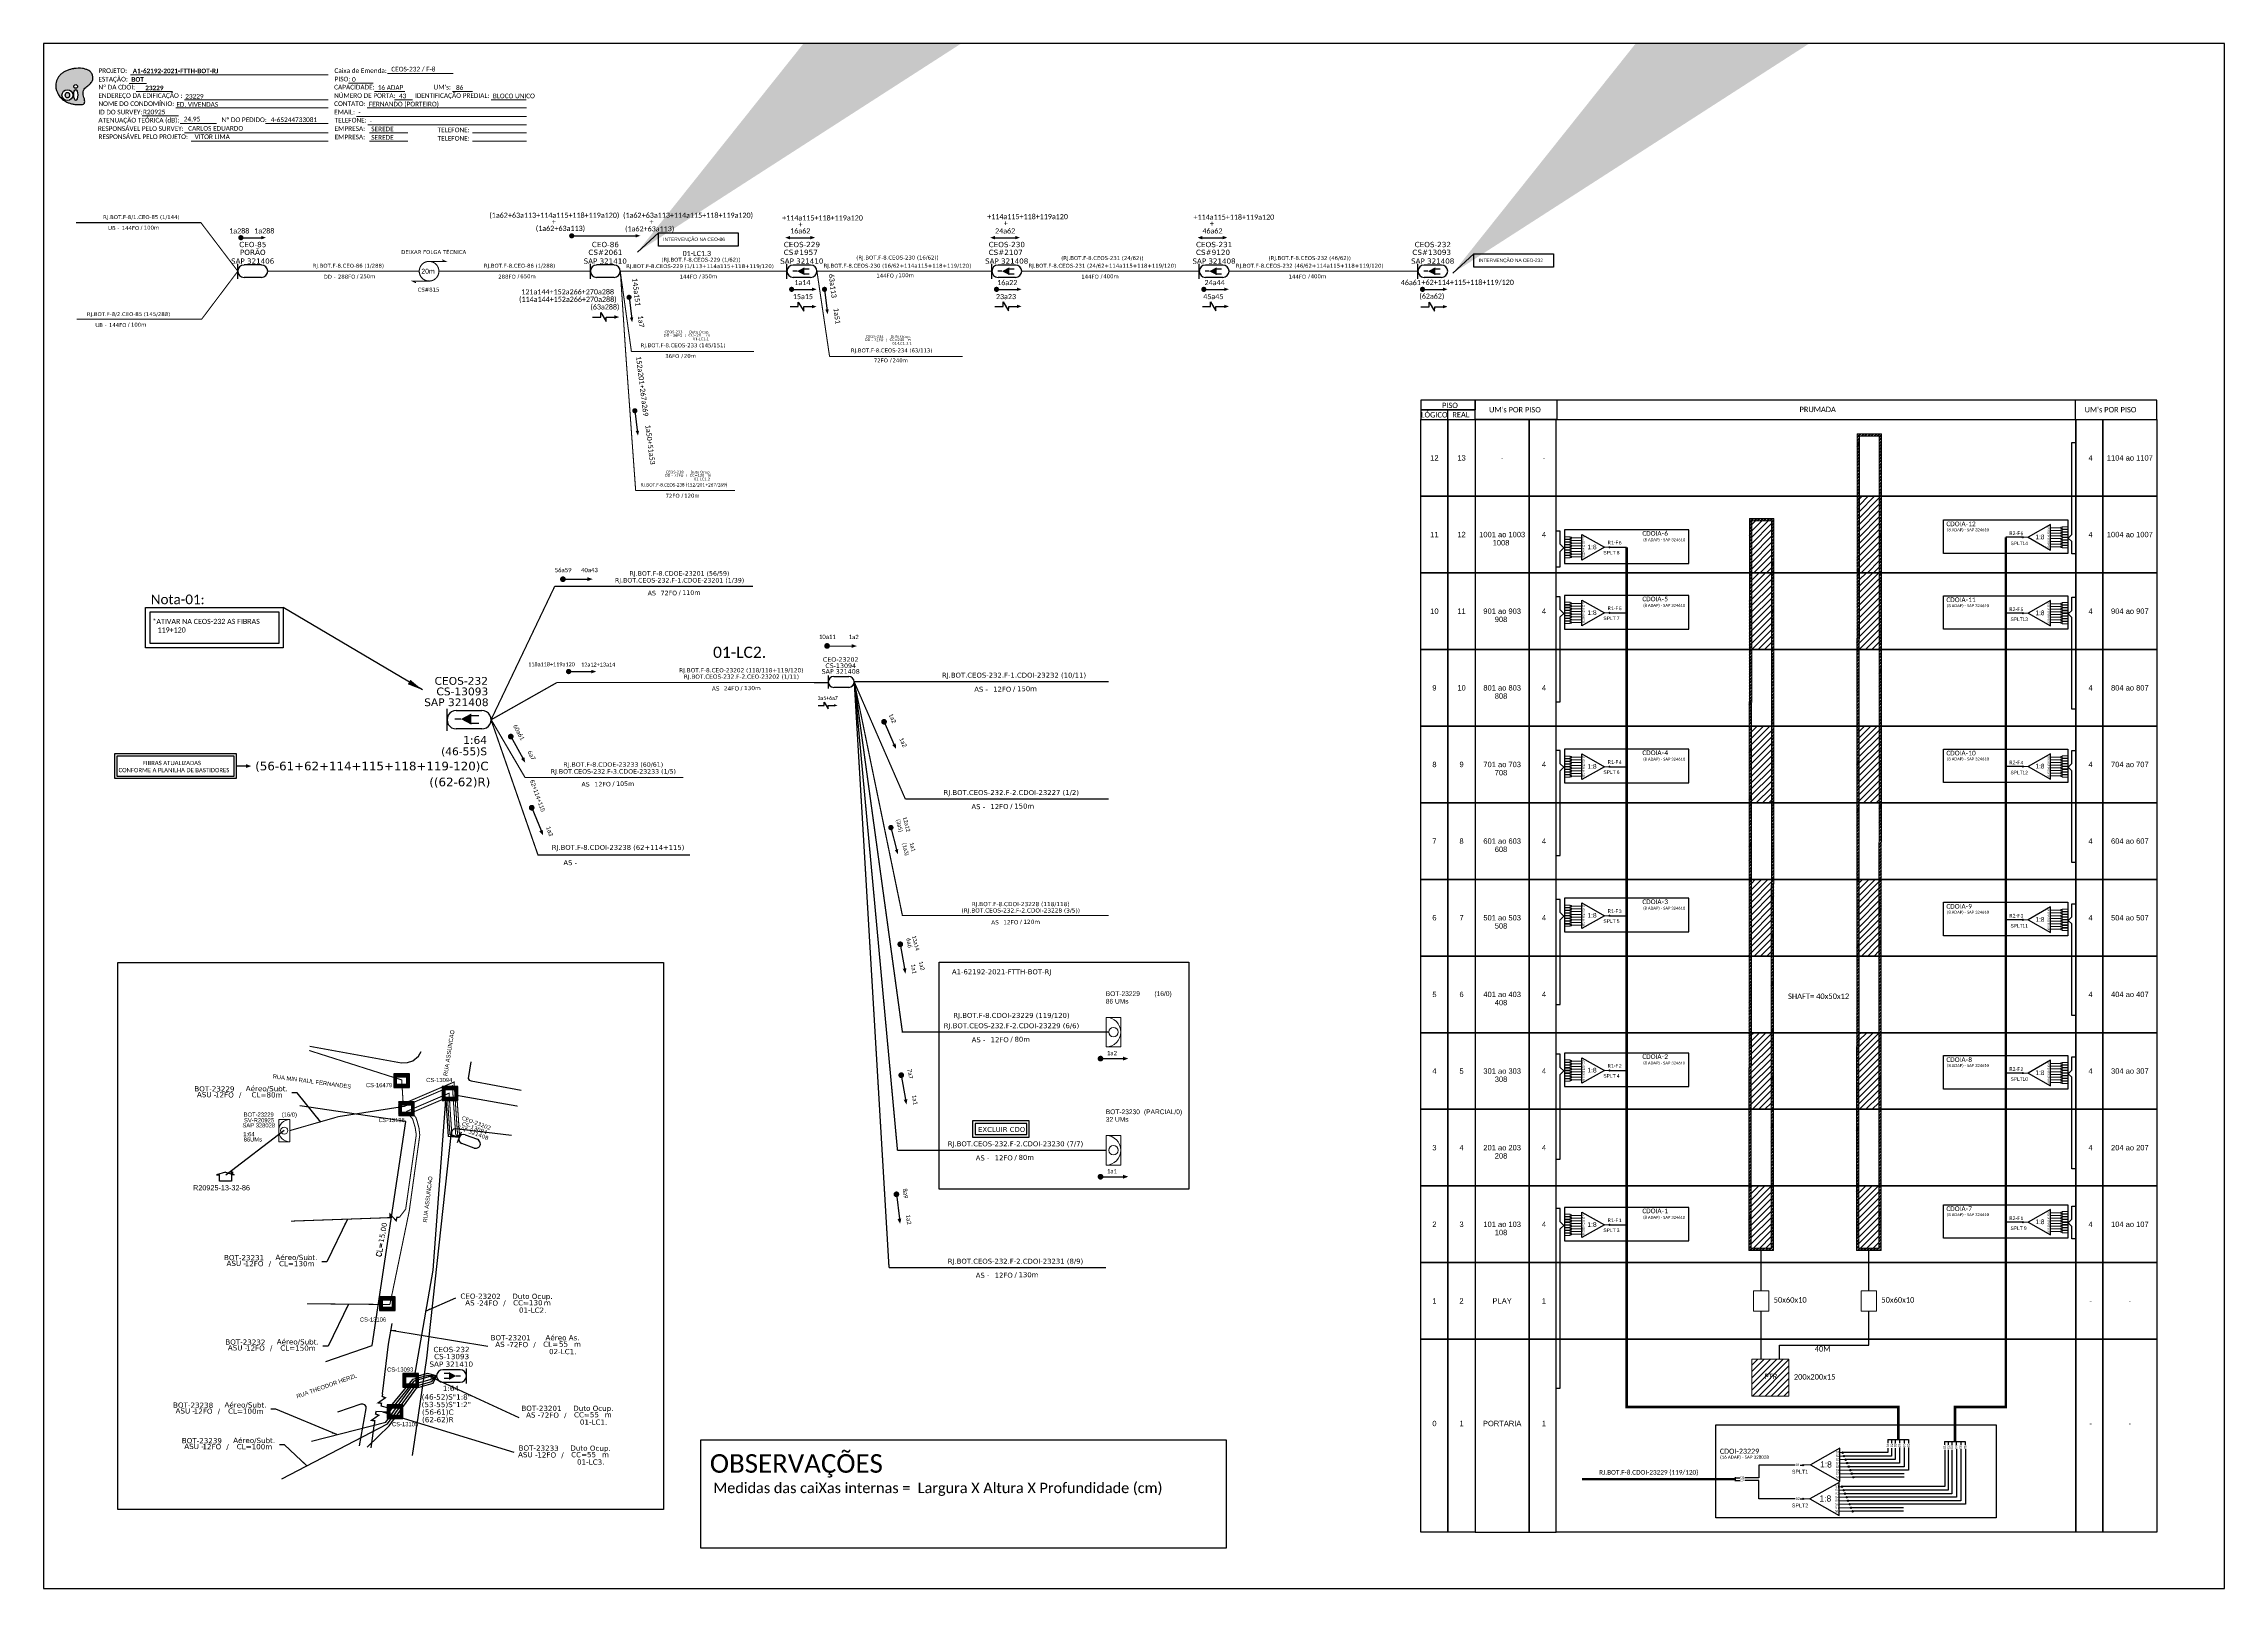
# Paper-space layout 'CDOI-23229' of a CAD drawing. Extents: x 0 to 839, y 0 to 594.
# The model-space entities are those that its viewports show. They can reach past a viewport. Long polylines and large blocks are cut down to what shows.
import ezdxf
from ezdxf.enums import TextEntityAlignment as Align

# ---------------------------------------------------------------- set-up
doc = ezdxf.new("R2010")
doc.units = 0
for name, color, linetype in [('10.0-Cartográfico', 252, 'Continuous'), ('10.1-Caixas Subterrâneas', 5, 'Continuous'), ('10.4-Postes', 1, 'Continuous'), ('20.4-CEOS', 1, 'Continuous'), ('20.5-CABO AÉREO', 1, 'Continuous'), ('20.5-CEO', 1, 'Continuous'), ('CAP a instalar', 1, 'Continuous'), ('CD a instalar', 1, 'Continuous'), ('label_cabos', 7, 'Continuous'), ('Legenda', 1, 'Continuous'), ('QUADRA', 7, 'Continuous'), ('SETA', 7, 'Continuous'), ('Subida Lateral', 5, 'Continuous'), ('surveys', 7, 'Continuous'), ('texto', 255, 'Continuous')]:
    doc.layers.add(name, color=color, linetype=linetype)
for name, color, linetype, lineweight in [("20.0-LEGENDA DOS CDO'S", 1, 'Continuous', 0), ('20.1-CDO_INTERIOR', 1, 'Continuous', 0), ('20.6-CORDOALHA_SUPORTE', 7, 'Continuous', 25), ('40.1-ETIQUETAS', 1, 'Continuous', 20)]:
    doc.layers.add(name, color=color, linetype=linetype, lineweight=lineweight)
doc.layers.add('DROP DE CLIENTE', color=140, linetype='Continuous', plot=False)
doc.layers.add('EXTRA', color=50, linetype='Continuous', plot=False)
doc.styles.add('ARIAL', font='arial.ttf')
doc.styles.add('DIGICADE', font='')
doc.styles.add('MtXpl_Calibri', font='calibri.ttf')
doc.styles.add('ROMANS', font='romans')
doc.styles.add('siredit', font='verdana.ttf')
doc.styles.get("Standard").update_dxf_attribs({"font": 'arial.ttf'})
doc.styles.add('WMF-Calibri0', font='calibri.ttf')
doc.styles.add('WMF-Calibri1', font='calibrib.ttf')
doc.styles.get('DIGICADE').set_extended_font_data('Arial')
doc.linetypes.add('FENCELINE1', pattern='A,0.25,-0.1,[133,ltypeshp.shx,S=0.1,R=0,X=-0.1,Y=0],-0.1,1', length=1.45)
doc.linetypes.add('RESERVA', pattern='A,0.5,-0.15,["RESERVA",Standard,S=0.18,R=0,X=0,Y=-0.1],-1.3', length=1.95)
doc.dimstyles.new('CC', dxfattribs={"dimtxt": 1, "dimasz": 2, "dimexe": 0.18, "dimexo": 0.0625, "dimgap": 0.09, "dimtad": 0, "dimdec": 0, "dimrnd": 1, "dimzin": 0, "dimdsep": 46, "dimtxsty": 'siredit', "dimblk": 'NONE', "dimcen": 0, "dimse1": 1, "dimse2": 1, "dimsd1": 1, "dimsd2": 1, "dimclrt": 7, "dimadec": 0, "dimazin": 0, "dimtfac": 1, "dimtdec": 0, "dimtofl": 0, "dimtmove": 0, "dimatfit": 3, "dimfxl": 0, "dimtolj": 1, "dimtzin": 0, "dimarcsym": 0})
doc.dimstyles.new('CL', dxfattribs={"dimtxt": 1, "dimasz": 2, "dimexe": 0.18, "dimexo": 0.0625, "dimgap": 0.09, "dimtad": 0, "dimdec": 0, "dimrnd": 1, "dimzin": 0, "dimdsep": 46, "dimtxsty": 'siredit', "dimblk": 'NONE', "dimcen": 0, "dimse1": 1, "dimse2": 1, "dimsd1": 1, "dimsd2": 1, "dimclrt": 7, "dimadec": 0, "dimazin": 0, "dimtfac": 1, "dimtdec": 0, "dimtofl": 0, "dimtmove": 0, "dimatfit": 3, "dimfxl": 0, "dimtolj": 1, "dimtzin": 0, "dimarcsym": 0})
doc.dimstyles.get("Standard").update_dxf_attribs({"dimtxt": 0.18, "dimasz": 0.18, "dimexe": 0.18, "dimexo": 0.0625, "dimgap": 0.09, "dimtad": 0, "dimtih": 1, "dimtoh": 1, "dimdec": 4, "dimzin": 0, "dimdsep": 46, "dimtxsty": 'Standard', "dimcen": 0.09, "dimadec": 0, "dimazin": 0, "dimtfac": 1, "dimtdec": 4, "dimtofl": 0, "dimtmove": 0, "dimatfit": 3, "dimfxl": 0, "dimtolj": 1, "dimtzin": 0, "dimarcsym": 0})
pattern_1 = [(45, (-385.7024, 76.0368), (-1.2123346, 1.2123346), [])]
pattern_2 = [(45, (-385.7024, 105.5061), (-1.2123346, 1.2123346), [])]

# ---------------------------------------------------------------- blocks, each defined once
blk = doc.blocks.new('OI')
h = blk.add_hatch(color=40)
edge = h.paths.add_edge_path()
edge.add_spline(control_points=[(4.35, -0.67), (3.92, -0.99), (3.26, -1.5), (2.81, -2.59), (2.9, -3.5), (3.06, -4.27), (3.31, -4.85), (3.37, -5.39), (3.4, -5.88), (3.2, -6.4), (2.54, -6.61), (1.65, -6.63), (0.55, -6.67), (-0.56, -6.42), (-1.61, -6.14), (-2.77, -5.61), (-3.92, -4.77), (-4.89, -3.7), (-5.34, -2.65), (-5.6, -1.94), (-5.85, -0.96), (-5.71, 0.47), (-5.1, 2.02), (-4.14, 3.02), (-3.3, 3.61), (-2.37, 4.16), (-1.36, 4.44), (-0.56, 4.7), (0.79, 4.85), (2.24, 4.97), (3.79, 4.57), (4.67, 4.21), (5.44, 3.65), (5.76, 2.99), (6.03, 2.21), (6.01, 1.46), (5.72, 0.64), (5.31, 0.08), (4.88, -0.38), (4.51, -0.55), (4.35, -0.67)], knot_values=[0, 0, 0, 0, 1.60434, 2.417191, 3.427595, 4.282808, 4.776746, 5.304182, 5.888771, 6.258406, 6.858137, 7.79129, 8.986195, 10.124242, 11.187857, 12.242908, 13.953784, 15.414161, 16.515391, 17.349188, 17.675853, 19.552021, 21.515531, 22.568638, 23.63245, 24.621084, 25.782718, 26.745347, 27.142653, 29.870543, 31.004649, 31.921532, 32.709589, 33.801391, 34.042471, 35.192333, 35.971461, 36.628871, 37.254359, 37.836911, 37.836911, 37.836911, 37.836911], degree=3, periodic=0)
h.paths.add_polyline_path([(1.13, -0.87, -1), (-0.04, -0.87, -1)], flags=16)
edge = h.paths.add_edge_path(flags=16)
edge.add_ellipse((0.56, -3.59), major_axis=(-0.02, 1.71), ratio=0.361305, start_angle=0, end_angle=360)
h.paths.add_polyline_path([(-0.36, -3.62, -1), (-3.8, -3.62, -1)], flags=16)
edge = h.paths.add_edge_path(flags=0)
edge.add_ellipse((-2.08, -3.62), major_axis=(0, 0.885), ratio=0.758294, start_angle=0, end_angle=360)
at = {"color": 40}
for centre, radius in [((-2.08, -3.62), 1.72), ((0.54, -0.87), 0.587)]:
    blk.add_circle(centre, radius, dxfattribs=at)
blk.add_ellipse((-2.08, -3.62), major_axis=(0, 0.885), ratio=0.758294, start_param=-3.141592653589792, end_param=3.141592653589792, dxfattribs=at)
blk.add_ellipse((0.56, -3.59), major_axis=(-0.02, 1.71), ratio=0.361305, dxfattribs=at)
at = {"color": 40, "start_tangent": (-0.800898, -0.598801), "end_tangent": (-0.800898, -0.598801)}
blk.add_spline([(4.35, -0.67), (3.2, -1.78), (2.9, -2.54), (2.92, -3.55), (3.12, -4.38), (3.28, -4.85), (3.37, -5.37), (3.35, -5.95), (3.2, -6.29), (2.66, -6.55), (1.73, -6.63), (0.54, -6.62), (-0.58, -6.41), (-1.6, -6.11), (-2.56, -5.67), (-3.95, -4.67), (-4.89, -3.56), (-5.37, -2.56), (-5.64, -1.78), (-5.72, -1.46), (-5.63, 0.42), (-4.84, 2.22), (-4.13, 2.99), (-3.27, 3.62), (-2.4, 4.09), (-1.3, 4.47), (-0.37, 4.72), (0.02, 4.77), (2.75, 4.8), (3.85, 4.53), (4.69, 4.16), (5.31, 3.68), (5.85, 2.73), (5.93, 2.5), (5.94, 1.35), (5.67, 0.62), (5.29, 0.08), (4.84, -0.36), (4.35, -0.67)], degree=3, dxfattribs=at)
blk = doc.blocks.new('CARIMBO')
at = {"color": 7, "lineweight": 0}
for points in [[(134.48, -16.3), (159.61, -16.3)], [(35.15, -20.06), (41.7, -20.06)], [(35.66, -16.79), (111.64, -16.79)], [(37.81, -23.14), (51.75, -23.14)], [(119.43, -20.02), (128.92, -20.02)], [(129.48, -23.14), (141.1, -23.14)], [(159.42, -23.14), (167.09, -23.14)], [(40.13, -32.55), (54.07, -32.55)], [(52.97, -29.48), (111.64, -29.48)], [(56.38, -26.37), (111.64, -26.37)], [(122.56, -32.72), (187.83, -32.72)], [(126.6, -29.48), (187.83, -29.48)], [(137.07, -26.37), (144.01, -26.37)], [(174.24, -26.37), (187.8, -26.37)], [(54.67, -35.52), (68.61, -35.52)], [(56.38, -39.07), (111.64, -39.07)], [(126.84, -35.96), (187.83, -35.96)], [(127.45, -39.07), (142.25, -39.07)], [(167.06, -39.07), (187.83, -39.07)], [(58.87, -42.31), (111.64, -42.31)], [(127.45, -42.31), (142.25, -42.31)], [(167.06, -42.31), (187.83, -42.31)]]:
    blk.add_lwpolyline(points, dxfattribs=at)
at = {"color": 7, "xscale": 1.213923925163967, "yscale": 1.213923925163967, "zscale": 1.213923925163967, "rotation": 0.1532896023949059}
blk.add_blockref('OI', (13.86, -20.16), dxfattribs=at)
at = {"color": 7, "lineweight": 0, "style": 'WMF-Calibri0'}
for s, height, p in [('PROJETO:', 1.793, (23.26, -16.04)), ('Caixa de Emenda:', 1.7927, (114.02, -16.04)), ('ESTAÇÃO:', 1.793, (23.26, -19.32)), ('ENDEREÇO DA EDIFICAÇÃO :', 1.7927, (23.26, -25.63)), ('Nº DA CDOI:', 1.7927, (23.26, -22.39)), ('CAPACIDADE:', 1.7927, (113.91, -22.39)), ('NÚMERO DE PORTA:', 1.7927, (113.91, -25.63)), ('PISO:', 1.793, (114.09, -19.28)), ('IDENTIFICAÇÃO PREDIAL:', 1.7927, (144.99, -25.63)), ("UM's:", 1.793, (152.15, -22.39)), ('ATENUAÇÃO TEÓRICA (dB):', 1.7927, (23.26, -35.09)), ('NOME DO CONDOMÍNIO:', 1.7927, (23.26, -28.74)), ('ID DO SURVEY:', 1.7927, (23.26, -31.97)), ('CONTATO:', 1.793, (113.91, -28.74)), ('EMAIL:', 1.793, (113.91, -31.97)), ('TELEFONE:', 1.793, (114.09, -35.09)), ('RESPONSÁVEL PELO SURVEY:', 1.7927, (23.02, -38.32)), ('RESPONSÁVEL PELO PROJETO:', 1.7927, (23.26, -41.44)), ('EMPRESA:', 1.793, (114.09, -38.32)), ('EMPRESA:', 1.793, (114.09, -41.56)), ('TELEFONE:', 1.793, (153.7, -38.83)), ('TELEFONE:', 1.793, (153.7, -42.06))]:
    blk.add_text(s, height=height, dxfattribs=at).set_placement(p)
at = {"color": 7, "lineweight": 0, "flags": 8}
for tag, p, style in [('PROJ', (36.46, -16.13), 'WMF-Calibri1'), ('CEOS-XX', (135.87, -15.46), 'WMF-Calibri0'), ('EST', (35.94, -19.41), 'WMF-Calibri1'), ('LOGRADOURO', (56.65, -25.91), 'WMF-Calibri0'), ('PISO_PTR', (120.78, -19.42), 'WMF-Calibri0'), ('CAPAC.', (130.66, -22.52), 'WMF-Calibri0'), ('N°', (138.85, -25.77), 'WMF-Calibri0'), ("UC'S", (160.78, -22.54), 'WMF-Calibri0'), ('N°PREDIO', (174.94, -25.77), 'WMF-Calibri0'), ('_ID_', (40.39, -31.94), 'WMF-Calibri0'), ('NOME_DO_COND.', (53.23, -29.02), 'WMF-Calibri0'), ('O_POTEN', (56.06, -34.68), 'WMF-Calibri0'), ('EMAIL', (123.26, -32.12), 'WMF-Calibri0'), ('NOME_DO_CONTATO', (127.3, -28.89), 'WMF-Calibri0'), ('RES_SURVEY', (57.78, -38.23), 'WMF-Calibri0'), ('RES_PROJ', (60.27, -41.47), 'WMF-Calibri0'), ('TELEFONE', (127.55, -35.36), 'WMF-Calibri0'), ('EMP_RESP_SURVEY', (128.16, -38.47), 'WMF-Calibri0'), ('EMP_RESP_PROJ', (128.16, -41.71), 'WMF-Calibri0'), ('CONT_RESP_SURVEY', (167.76, -38.47), 'WMF-Calibri0'), ('CONT_RESP_PROJ', (167.76, -41.71), 'WMF-Calibri0')]:
    blk.add_attdef(tag, p, '', height=1.79, dxfattribs=dict(at, style=style))
at = {"color": 7, "lineweight": 0, "style": 'WMF-Calibri1', "flags": 8}
blk.add_attdef("N° CDO'S", text='', height=1.79, dxfattribs=at).set_placement((44.78, -22.68), align=Align.CENTER)
blk = doc.blocks.new('ETIQUETA_RS5F')
at = {"layer": '40.1-ETIQUETAS', "color": 0, "style": 'siredit'}
blk.add_text('/', height=1.5, dxfattribs=at).set_placement((1.58, -1.95), align=Align.MIDDLE_RIGHT)
for tag, p in [('ETIQUETA_R_SECUNDARIA', (1.21, 2.1)), ('ETIQUETA_R_PRIMARIA', (1.21, 4.1)), ('F_ATIVAS/F_MORTAS', (1.14, -4.24))]:
    blk.add_attdef(tag, text='', height=1.5, dxfattribs=at).set_placement(p, align=Align.MIDDLE_CENTER)
for tag, p in [('TIPO_CABO', (-6.58, -2.12)), ('CAP_CABO', (0.4, -2.09))]:
    blk.add_attdef(tag, text='', height=1.5, dxfattribs=at).set_placement(p, align=Align.MIDDLE_RIGHT)
for tag, p in [('FUSÃO_1', (0.85, -8.39)), ('FUSÃO_2', (0.85, -10.6)), ('FUSÃO_3', (0.85, -12.93)), ('FUSÃO_4', (0.85, -15.14)), ('FUSÃO_5', (0.85, -17.16))]:
    blk.add_attdef(tag, text='', height=1.5, dxfattribs=at).set_placement(p, align=Align.CENTER)
blk.add_attdef('METROS', text='', height=1.5, dxfattribs=at).set_placement((2.14, -1.95), align=Align.MIDDLE_LEFT)
blk = doc.blocks.new('_None')
blk = doc.blocks.new('Inst CB DT OCUP CFOA-SM-DD-S-72')
at = {"layer": 'label_cabos', "color": 0, "style": 'siredit'}
for tag, flags, p in [('ID_ATIVIDADE', 3, (1.31, 2.67)), ('FATOR', 1, (11.56, 2.55))]:
    blk.add_attdef(tag, text='', height=1, rotation=359.69001, dxfattribs=dict(at, flags=flags)).set_placement(p, align=Align.MIDDLE_CENTER)
for tag, p in [('TIPO_CABO', (1.11, 0)), ('DESTINO_CABO', (3.13, 1.26)), ('CABO', (4.69, -0.05)), ('/', (7.71, -0.05)), ('LANCE', (10.41, 0.02)), ('TIPO_CABO', (13.11, 1.24)), ('UND', (16.46, 0)), ('FID', (13.65, -1.41))]:
    blk.add_attdef(tag, text='', height=1, rotation=359.69001, dxfattribs=at).set_placement(p, align=Align.MIDDLE_CENTER)
blk.add_attdef('QTDE', (11.93, -0.45), '', height=1, rotation=359.69001, dxfattribs=at)
blk = doc.blocks.new('Inst CB DT OCUP CFOA-SM-DD-S-36')
at = {"layer": 'label_cabos', "color": 0, "style": 'siredit'}
for tag, flags, p in [('ID_ATIVIDADE', 3, (1.31, 2.67)), ('FATOR', 1, (11.56, 2.55))]:
    blk.add_attdef(tag, text='', height=1, rotation=359.69001, dxfattribs=dict(at, flags=flags)).set_placement(p, align=Align.MIDDLE_CENTER)
for tag, p in [('TIPO_CABO', (1.11, 0)), ('DESTINO_CABO', (3.13, 1.26)), ('CABO', (4.69, -0.05)), ('/', (7.71, -0.05)), ('LANCE', (10.41, 0.02)), ('TIPO_CABO', (13.11, 1.24)), ('UND', (16.46, 0)), ('FID', (13.65, -1.41))]:
    blk.add_attdef(tag, text='', height=1, rotation=359.69001, dxfattribs=at).set_placement(p, align=Align.MIDDLE_CENTER)
blk.add_attdef('QTDE', (11.93, -0.45), '', height=1, rotation=359.69001, dxfattribs=at)
blk = doc.blocks.new('CDOI_INT')
at = {"layer": '20.1-CDO_INTERIOR', "color": 0, "lineweight": 18}
blk.add_lwpolyline([(4.25, -4.25), (4.25, 4.25), (0, 4.25), (0, -4.25)], close=True, dxfattribs=at)
blk.add_circle((2.12, 0), 1.36, dxfattribs=at)
blk.add_arc((0, 0), 4.25, 270, 90, dxfattribs=at)
at = {"layer": "20.0-LEGENDA DOS CDO'S", "color": 0, "style": 'ARIAL'}
for tag, p in [('SAP', (-0.08, 6.23)), ('CDO_N', (-0.08, 10.38)), ('SURVEY', (-0.08, 8.2)), ('SPLITER_1', (21.18, 10.38)), ('SPLITER_2', (21.19, 8.68)), ('1:XX', (5.94, -2.22)), ('UMS', (5.94, -4.24))]:
    blk.add_attdef(tag, p, '', height=1.36, dxfattribs=at)
blk.add_attdef('FIBRAS_UTILIZADAS', text='', height=1.36, dxfattribs=at).set_placement((15.34, 10.38), align=Align.CENTER)
blk = doc.blocks.new('SETA1')
at = {"const_width": 1.1}
blk.add_lwpolyline([(-5.28, 0, 1), (-4.18, 0, 1)], format="xyb", close=True, dxfattribs=at)
at = {"layer": 'SETA'}
blk.add_lwpolyline([(-4.73, 0), (4.73, 0)], dxfattribs=at)
blk.add_solid([(4.73, 0.73), (6.74, 0), (4.73, -0.73)], dxfattribs=at)
blk = doc.blocks.new('*U109')
at = {"layer": '20.4-CEOS', "color": 7, "style": 'siredit'}
for tag, p in [('FIBRAS_SPLITTER', (0, 0)), ('FIBRAS_TOP_C', (0, -4.13)), ('RESERVA_FINAIS', (0, -5.46))]:
    blk.add_attdef(tag, p, '', height=1.01, dxfattribs=at)
for tag, p, flags in [('QTDE', (0, -9.4), 1), ('ID_ATIVIDADE', (0, -6.77), 3), ('FATOR', (0, -8.09), 1), ('FID', (0, -10.71), 1)]:
    blk.add_attdef(tag, p, '', height=1.01, dxfattribs=dict(at, flags=flags))
blk = doc.blocks.new('*U110')
at = {"layer": '20.4-CEOS', "color": 7, "style": 'siredit'}
blk.add_attdef('FIBRAS_SPLITTER', (0, 0), '', height=1.01, dxfattribs=at)
for tag, p, flags in [('QTDE', (0, -4.11), 1), ('ID_ATIVIDADE', (0, -1.48), 3), ('FATOR', (0, -2.79), 1), ('FID', (0, -5.42), 1)]:
    blk.add_attdef(tag, p, '', height=1.01, dxfattribs=dict(at, flags=flags))
blk = doc.blocks.new('*X72')
at = {"color": 0, "linetype": 'Continuous'}
for p, q in [((-1.25, 0.34099), (-0.49099, 1.1)), ((-1.25, 0.517767), (-0.667767, 1.1)), ((-1.25, 0.694544), (-0.844544, 1.1)), ((-1.25, 0.87132), (-1.02132, 1.1)), ((-1.25, 1.048097), (-1.198097, 1.1)), ((-1.25, 0.164214), (-0.8035, 0.610714)), ((-1.25, -0.012563), (-0.8035, 0.433937)), ((-1.25, -0.18934), (-0.8035, 0.25716)), ((-1.25, -0.366117), (-0.8035, 0.080383)), ((-0.789214, 0.625), (-0.314214, 1.1)), ((-0.612437, 0.625), (-0.137437, 1.1)), ((-0.43566, 0.625), (0.03934, 1.1)), ((-0.258883, 0.625), (0.216117, 1.1)), ((-0.082107, 0.625), (0.392893, 1.1)), ((0.09467, 0.625), (0.56967, 1.1)), ((0.271447, 0.625), (0.746447, 1.1)), ((0.448223, 0.625), (0.923223, 1.1)), ((0.625, 0.625), (1.1, 1.1)), ((0.801777, 0.625), (1.25, 1.073223)), ((0.8035, 0.449947), (1.25, 0.896447)), ((0.8035, 0.27317), (1.25, 0.71967)), ((0.8035, 0.096393), (1.25, 0.542893)), ((0.8035, -0.080383), (1.25, 0.366117)), ((0.8035, -0.25716), (1.25, 0.18934)), ((0.8035, -0.433937), (1.25, 0.012563)), ((-1.25, -0.542893), (-0.8035, -0.096393)), ((-1.25, -0.71967), (-0.8035, -0.27317)), ((-1.25, -0.896447), (-0.8035, -0.449947)), ((-1.25, -1.073223), (-0.801777, -0.625)), ((-1.1, -1.1), (-0.625, -0.625)), ((-0.923223, -1.1), (-0.448223, -0.625)), ((-0.746447, -1.1), (-0.271447, -0.625)), ((-0.56967, -1.1), (-0.09467, -0.625)), ((-0.392893, -1.1), (0.082107, -0.625)), ((-0.216117, -1.1), (0.258883, -0.625)), ((-0.03934, -1.1), (0.43566, -0.625)), ((0.137437, -1.1), (0.612437, -0.625)), ((0.314214, -1.1), (0.789214, -0.625)), ((0.49099, -1.1), (1.25, -0.34099)), ((0.667767, -1.1), (1.25, -0.517767)), ((0.8035, -0.610714), (1.25, -0.164214)), ((0.844544, -1.1), (1.25, -0.694544)), ((1.02132, -1.1), (1.25, -0.87132)), ((1.198097, -1.1), (1.25, -1.048097))]:
    blk.add_line(p, q, dxfattribs=at)
blk = doc.blocks.new('MANHOLE_MQ')
at = {"color": 0, "linetype": 'Continuous'}
for p, q in [((0.0000062, 0.0000057), (-0.0000063, 0.0000057)), ((-0.0000063, 0.0000057), (-0.0000063, -0.0000053)), ((-0.000004, 0.0000033), (0.000004, 0.0000033)), ((-0.000004, -0.0000029), (-0.000004, 0.0000033)), ((0.000004, 0.0000033), (0.000004, -0.0000029)), ((0.0000062, -0.0000053), (0.0000062, 0.0000057)), ((-0.0000063, -0.0000053), (0.0000062, -0.0000053)), ((0.000004, -0.0000029), (-0.000004, -0.0000029)), ((0.000004, -0.0000029), (0.000004, -0.0000029))]:
    blk.add_line(p, q, dxfattribs=at)
at = {"color": 0, "linetype": 'Continuous', "xscale": 5e-06, "yscale": 5e-06, "zscale": 1e-05}
blk.add_blockref('*X72', (0, 0.0000002), dxfattribs=at)
blk = doc.blocks.new('Inst CORD BENZINAL 4.55MM 3F (sem recursos)')
at = {"layer": '20.6-CORDOALHA_SUPORTE', "color": 0, "lineweight": 0, "style": 'ROMANS'}
for tag, p, flags in [('FATOR', (-5.2, -4.44), 3), ('ID_ATIVIDADE', (-5.2, -6.67), 3), ('FID', (-5.2, -8.9), 1)]:
    blk.add_attdef(tag, p, '', height=1, dxfattribs=dict(at, flags=flags))
blk.add_attdef('LANCE', text='', height=1, dxfattribs=at).set_placement((-0.54, -2.21), align=Align.RIGHT)
at = {"layer": '20.6-CORDOALHA_SUPORTE', "color": 0, "style": 'siredit'}
blk.add_attdef('QTDE', (-0.54, -2.21), '', height=1, rotation=359.69, dxfattribs=at)
blk = doc.blocks.new('LEGENDA DOS CABOS')
at = {"layer": 'EXTRA', "color": 0, "style": 'siredit'}
for tag, p in [('ID', (4.6, 0.97)), ('XX', (9.03, 0.97))]:
    blk.add_attdef(tag, text='', height=0.48, rotation=359.69, dxfattribs=at).set_placement(p, align=Align.MIDDLE_CENTER)
at = {"layer": 'Legenda', "color": 0, "style": 'siredit'}
for tag, p in [('TIPO_CABO', (1.31, 0)), ('CABO', (4.69, -0.05)), ('/', (6.81, -0.05)), ('METROS', (10.03, -0.05))]:
    blk.add_attdef(tag, text='', height=0.8, rotation=359.69, dxfattribs=at).set_placement(p, align=Align.MIDDLE_CENTER)
blk = doc.blocks.new('Inst CB DT OCUP CFOA-SM-AS-80-TS-72')
at = {"layer": 'label_cabos', "color": 0, "style": 'siredit'}
for tag, flags, p in [('ID_ATIVIDADE', 3, (1.31, 2.67)), ('FATOR', 1, (11.56, 2.55))]:
    blk.add_attdef(tag, text='', height=1, rotation=359.69, dxfattribs=dict(at, flags=flags)).set_placement(p, align=Align.MIDDLE_CENTER)
for tag, p in [('TIPO_CABO', (1.76, 0)), ('DESTINO_CABO', (3.13, 1.26)), ('CABO', (4.69, -0.05)), ('/', (7.71, -0.05)), ('LANCE', (10.91, 0)), ('TIPO_CABO', (13.11, 1.24)), ('UND', (15.96, 0)), ('FID', (13.15, -1.41))]:
    blk.add_attdef(tag, text='', height=1, rotation=359.69, dxfattribs=at).set_placement(p, align=Align.MIDDLE_CENTER)
blk.add_attdef('QTDE', (12.43, -0.47), '', height=1, rotation=359.69, dxfattribs=at)
blk = doc.blocks.new('Inst CB AS CFOA-SM-AS-80-TS-72')
at = {"layer": 'label_cabos', "color": 0, "style": 'siredit'}
for tag, flags, p in [('ID_ATIVIDADE', 3, (1.31, 2.67)), ('FATOR', 1, (11.56, 2.55))]:
    blk.add_attdef(tag, text='', height=1, rotation=359.69, dxfattribs=dict(at, flags=flags)).set_placement(p, align=Align.MIDDLE_CENTER)
for tag, p in [('TIPO_CABO', (1.76, 0)), ('DESTINO_CABO', (3.13, 1.26)), ('CABO', (4.69, -0.05)), ('/', (7.71, -0.05)), ('LANCE', (10.81, 0)), ('TIPO_CABO', (13.11, 1.24)), ('UND', (15.96, 0)), ('FID', (13.15, -1.41))]:
    blk.add_attdef(tag, text='', height=1, rotation=359.69, dxfattribs=at).set_placement(p, align=Align.MIDDLE_CENTER)
blk.add_attdef('QTDE', (12.43, -0.47), '', height=1, rotation=359.69, dxfattribs=at)
blk = doc.blocks.new('Inst CB DT OCUP CFOA-SM-AS-80-TS-24')
at = {"layer": 'label_cabos', "color": 0, "style": 'siredit'}
for tag, flags, p in [('ID_ATIVIDADE', 3, (1.31, 2.67)), ('FATOR', 1, (11.56, 2.55))]:
    blk.add_attdef(tag, text='', height=1, rotation=359.69, dxfattribs=dict(at, flags=flags)).set_placement(p, align=Align.MIDDLE_CENTER)
for tag, p in [('TIPO_CABO', (1.76, 0)), ('DESTINO_CABO', (3.13, 1.26)), ('CABO', (4.69, -0.05)), ('/', (7.71, -0.05)), ('LANCE', (10.91, 0)), ('TIPO_CABO', (13.11, 1.24)), ('UND', (15.96, 0)), ('FID', (13.15, -1.41))]:
    blk.add_attdef(tag, text='', height=1, rotation=359.69, dxfattribs=at).set_placement(p, align=Align.MIDDLE_CENTER)
blk.add_attdef('QTDE', (12.43, -0.47), '', height=1, rotation=359.69, dxfattribs=at)
blk = doc.blocks.new('Inst CB DT OCUP CFOA-SM-ASU-120-S-12')
at = {"layer": 'label_cabos', "color": 0, "style": 'siredit'}
for tag, flags, p in [('ID_ATIVIDADE', 3, (1.31, 2.67)), ('FATOR', 1, (11.56, 2.55))]:
    blk.add_attdef(tag, text='', height=1, rotation=359.69, dxfattribs=dict(at, flags=flags)).set_placement(p, align=Align.MIDDLE_CENTER)
for tag, p in [('TIPO_CABO', (1.26, 0)), ('DESTINO_CABO', (3.13, 1.26)), ('CABO', (4.69, -0.05)), ('/', (7.71, -0.05)), ('LANCE', (10.91, 0)), ('TIPO_CABO', (13.11, 1.24)), ('UND', (15.96, 0)), ('FID', (13.15, -1.41))]:
    blk.add_attdef(tag, text='', height=1, rotation=359.69, dxfattribs=at).set_placement(p, align=Align.MIDDLE_CENTER)
blk.add_attdef('QTDE', (12.43, -0.47), '', height=1, rotation=359.69, dxfattribs=at)
blk = doc.blocks.new('SPLT_1-8_DIV_DIR')
h = blk.add_hatch(color=3)
h.dxf.hatch_style = 1
edge = h.paths.add_edge_path()
edge.add_arc((12.77, 4.04), 0.242, 0, 360)
h = blk.add_hatch(color=3)
h.dxf.hatch_style = 1
edge = h.paths.add_edge_path()
edge.add_arc((13.27, 2.88), 0.242, 0, 360)
h = blk.add_hatch(color=3)
h.dxf.hatch_style = 1
edge = h.paths.add_edge_path()
edge.add_arc((13.77, 1.73), 0.242, 0, 360)
h = blk.add_hatch(color=3)
h.dxf.hatch_style = 1
edge = h.paths.add_edge_path()
edge.add_arc((14.27, 0.58), 0.242, 0, 360)
h = blk.add_hatch(color=3)
h.dxf.hatch_style = 1
edge = h.paths.add_edge_path()
edge.add_arc((14.77, -0.58), 0.242, 0, 360)
h = blk.add_hatch(color=3)
h.dxf.hatch_style = 1
edge = h.paths.add_edge_path()
edge.add_arc((15.27, -1.73), 0.242, 0, 360)
h = blk.add_hatch(color=3)
h.dxf.hatch_style = 1
edge = h.paths.add_edge_path()
edge.add_arc((15.77, -2.88), 0.242, 0, 360)
h = blk.add_hatch(color=3)
h.dxf.hatch_style = 1
edge = h.paths.add_edge_path()
edge.add_arc((16.27, -4.04), 0.242, 0, 360)
at = {"color": 1, "lineweight": 0}
blk.add_lwpolyline([(2.22, 0), (0, 0)], dxfattribs=at)
at = {"color": 1}
blk.add_lwpolyline([(11.89, 5.45), (2.22, 0), (11.89, -5.45), (11.89, 5.45)], dxfattribs=at)
at = {"color": 7, "lineweight": 0}
for points in [[(12.77, 4.04), (11.89, 4.04)], [(11.89, 2.88), (13.27, 2.88)], [(11.89, 1.73), (13.77, 1.73)], [(11.89, 0.58), (14.27, 0.58)], [(11.89, -0.58), (14.77, -0.58)], [(11.89, -1.73), (15.27, -1.73)], [(11.89, -2.88), (15.77, -2.88)], [(11.89, -4.04), (16.27, -4.04)]]:
    blk.add_lwpolyline(points, dxfattribs=at)
at = {"color": 3}
for centre in [(12.77, 4.04), (13.27, 2.88), (13.77, 1.73), (14.27, 0.58), (14.77, -0.58), (15.27, -1.73), (15.77, -2.88), (16.27, -4.04)]:
    blk.add_circle(centre, 0.242, dxfattribs=at)
at = {"color": 1, "style": 'ARIAL'}
for s, height, p in [('1:8', 2, (5.35, -0.85)), ('S1', 0.75, (10.52, 3.77)), ('S2', 0.75, (10.52, 2.58)), ('S3', 0.75, (10.52, 1.37)), ('S4', 0.75, (10.52, 0.19)), ('S5', 0.75, (10.52, -1.02)), ('S6', 0.75, (10.52, -2.14)), ('S7', 0.75, (10.52, -3.24)), ('S8', 0.75, (10.52, -4.36))]:
    blk.add_text(s, height=height, dxfattribs=at).set_placement(p)
blk = doc.blocks.new('SPLT_1-8_SC-APC')
at = {"color": 1, "lineweight": 0}
blk.add_lwpolyline([(-17.04, -7.55), (-19.26, -7.55)], dxfattribs=at)
at = {"color": 1}
blk.add_lwpolyline([(-7.37, -2.1), (-17.04, -7.55), (-7.37, -13), (-7.37, -2.1)], dxfattribs=at)
at = {"color": 3, "lineweight": 0}
for points in [[(-2.99, -3.51), (-7.37, -3.51)], [(-7.37, -4.66), (-2.99, -4.66)], [(-7.37, -5.82), (-2.99, -5.82)], [(-7.37, -6.97), (-2.99, -6.97)], [(-7.37, -8.12), (-2.99, -8.12)], [(-7.37, -9.28), (-2.99, -9.28)], [(-2.41, -3.02), (-2.41, -4)], [(-2.41, -3.02), (0, -3.02)], [(-2.41, -4), (0, -4)], [(-2.41, -4.17), (-2.41, -5.16)], [(-2.41, -4.17), (0, -4.17)], [(-2.41, -5.16), (0, -5.16)], [(-2.41, -5.32), (-2.41, -6.31)], [(-2.41, -5.32), (0, -5.32)], [(-2.41, -6.31), (0, -6.31)], [(-2.41, -6.48), (-2.41, -7.46)], [(-2.41, -6.48), (0, -6.48)], [(-2.41, -7.46), (0, -7.46)], [(-2.41, -7.63), (-2.41, -8.62)], [(-2.41, -7.63), (0, -7.63)], [(-2.41, -8.62), (0, -8.62)], [(-2.41, -8.78), (-2.41, -9.77)], [(-2.41, -8.78), (0, -8.78)], [(-7.37, -10.43), (-2.99, -10.43)], [(-7.37, -11.58), (-2.99, -11.58)], [(-2.41, -9.77), (0, -9.77)], [(-2.41, -9.94), (-2.41, -10.92)], [(-2.41, -9.94), (0, -9.94)], [(-2.41, -10.92), (0, -10.92)], [(-2.41, -11.09), (-2.41, -12.08)], [(-2.41, -11.09), (0, -11.09)], [(-2.41, -12.08), (0, -12.08)]]:
    blk.add_lwpolyline(points, dxfattribs=at)
for points in [[(-2.99, -3.22), (-2.41, -3.22), (-2.41, -3.8), (-2.99, -3.8)], [(-2.99, -4.38), (-2.41, -4.38), (-2.41, -4.95), (-2.99, -4.95)], [(-2.99, -5.53), (-2.41, -5.53), (-2.41, -6.1), (-2.99, -6.1)], [(-2.99, -6.68), (-2.41, -6.68), (-2.41, -7.26), (-2.99, -7.26)], [(-2.99, -7.84), (-2.41, -7.84), (-2.41, -8.41), (-2.99, -8.41)], [(-2.99, -8.99), (-2.41, -8.99), (-2.41, -9.56), (-2.99, -9.56)], [(-2.99, -10.14), (-2.41, -10.14), (-2.41, -10.72), (-2.99, -10.72)], [(-2.99, -11.3), (-2.41, -11.3), (-2.41, -11.87), (-2.99, -11.87)]]:
    blk.add_lwpolyline(points, close=True, dxfattribs=at)
at = {"color": 1, "style": 'ARIAL'}
for s, height, p in [('1:8', 2, (-13.91, -8.4)), ('S1', 0.75, (-8.74, -3.78)), ('S2', 0.75, (-8.74, -4.97)), ('S3', 0.75, (-8.74, -6.18)), ('S4', 0.75, (-8.74, -7.36)), ('S5', 0.75, (-8.74, -8.57)), ('S6', 0.75, (-8.74, -9.69)), ('S7', 0.75, (-8.74, -10.78)), ('S8', 0.75, (-8.74, -11.9))]:
    blk.add_text(s, height=height, dxfattribs=at).set_placement(p)
blk = doc.blocks.new('SURVEY_SURVEY')
for p, q in [((0, 0.0000152), (-0.0000151, 0.0000108)), ((-0.0000151, 0.0000108), (-0.0000104, 0.0000108)), ((-0.0000103, 0), (-0.0000103, 0.0000108)), ((0.0000103, 0), (-0.0000103, 0)), ((0, 0.0000152), (0.0000151, 0.0000108)), ((0.0000101, 0.0000159), (0.0000117, 0.0000159)), ((0.0000101, 0.0000123), (0.0000101, 0.0000159)), ((0.0000151, 0.0000108), (0.0000103, 0.0000108)), ((0.0000103, 0.0000108), (0.0000103, 0)), ((0.0000117, 0.0000159), (0.0000117, 0.0000119))]:
    blk.add_line(p, q)
blk = doc.blocks.new('*U102')
at = {"color": 3}
blk.add_lwpolyline([(0.0000405, 0.000041), (0.0001936, 0.000041), (0.0001936, 0.0000158), (0.0000405, 0.0000158)], close=True, dxfattribs=at)
at = {"color": 3, "style": 'ARIAL'}
blk.add_attdef('SERVIÇO_EM_EMENDA_EXIST', text='', height=0.00000666, dxfattribs=at).set_placement((0.0001321, 0.0000254), align=Align.RIGHT)
blk.add_attdef('FID', (0.0001344, 0.0000254), '', height=0.00000666, dxfattribs=at)
at = {"layer": '10.4-Postes', "lineweight": 0, "style": 'ROMANS'}
for tag, p, flags in [('ID_ATIVIDADE', (-0.0000068, -0.0000086), 3), ('QTDE', (-0.000006, -0.000014), 3), ('FATOR', (-0.0000019, -0.0000113), 1)]:
    blk.add_attdef(tag, p, '', height=0.00000209, dxfattribs=dict(at, flags=flags))
at = {"color": 3}
blk.add_leader([(-0.0000002, 0.0000042), (0.0000405, 0.000041)], dimstyle='CL', override={"dimgap": 0.09, "dimtad": 0}, dxfattribs=at)

msp = doc.modelspace()

# ---------------------------------------------------------------- hatches: boundary and pattern name
h = msp.add_hatch()
h.set_pattern_fill('ANSI32', color=3, scale=0.09)
h.set_pattern_definition([(45, (-6267.61834, 2958.5527), (-0.60616729, 0.60616729), []), (45, (-6267.2142, 2958.5527), (-0.60616729, 0.60616729), [])])
h.paths.add_polyline_path([(617.46, 1149.03), (608.01, 1149.03), (607.78, 834.99), (617.24, 834.99)])
h.paths.add_polyline_path([(608.91, 1148.13), (616.56, 1148.13), (616.34, 835.89), (608.68, 835.89)], flags=16)
h = msp.add_hatch()
h.set_pattern_fill('ANSI31', color=1, scale=0.54)
h.set_pattern_definition(pattern_1)
h.paths.add_polyline_path([(616.52, 1095.51), (616.55, 1124.98), (608.89, 1124.98), (608.87, 1095.51)])
h = msp.add_hatch()
h.set_pattern_fill('ANSI32', color=3, scale=0.09)
h.set_pattern_definition([(45, (-6309.0305, 2958.5527), (-0.60616729, 0.60616729), []), (45, (-6308.6264, 2958.5527), (-0.60616729, 0.60616729), [])])
h.paths.add_polyline_path([(576.05, 1116.43), (566.6, 1116.43), (566.37, 834.99), (575.82, 834.99)])
h.paths.add_polyline_path([(567.5, 1115.53), (575.15, 1115.53), (574.92, 835.89), (567.27, 835.89)], flags=16)
h = msp.add_hatch()
h.set_pattern_fill('ANSI31', color=1, scale=0.54)
h.set_pattern_definition(pattern_1)
h.paths.add_polyline_path([(575.15, 1115.53), (567.5, 1115.53), (567.48, 1095.51), (575.13, 1095.51)])
h = msp.add_hatch(color=3)
h.dxf.hatch_style = 1
edge = h.paths.add_edge_path()
edge.add_arc((671.73, 1109.18), 0.231, 0, 360)
h = msp.add_hatch(color=3)
h.dxf.hatch_style = 1
edge = h.paths.add_edge_path()
edge.add_arc((512.82, 1105.34), 0.231, 0, 360)
h = msp.add_hatch()
h.set_pattern_fill('ANSI31', color=1, scale=0.54)
h.set_pattern_definition(pattern_2)
h.paths.add_polyline_path([(567.43, 1066.05), (575.09, 1066.05), (575.11, 1095.51), (567.46, 1095.51)])
h = msp.add_hatch()
h.set_pattern_fill('ANSI31', color=1, scale=0.54)
h.set_pattern_definition(pattern_2)
h.paths.add_polyline_path([(616.5, 1095.51), (608.85, 1095.51), (608.83, 1066.05), (616.48, 1066.05)])
h = msp.add_hatch(color=3)
h.dxf.hatch_style = 1
edge = h.paths.add_edge_path()
edge.add_arc((512.82, 1080.11), 0.231, 0, 360)
h = msp.add_hatch(color=3)
h.dxf.hatch_style = 1
edge = h.paths.add_edge_path()
edge.add_arc((671.73, 1080), 0.231, 0, 360)
h = msp.add_hatch()
h.set_pattern_fill('ANSI31', color=1, scale=0.54)
h.set_pattern_definition(pattern_2)
h.paths.add_polyline_path([(575.06, 1036.58), (567.41, 1036.58), (567.39, 1007.11), (575.04, 1007.11)])
h = msp.add_hatch()
h.set_pattern_fill('ANSI31', color=1, scale=0.54)
h.set_pattern_definition(pattern_2)
h.paths.add_polyline_path([(608.79, 1007.11), (616.44, 1007.11), (616.46, 1036.58), (608.81, 1036.58)])
h = msp.add_hatch(color=3)
h.dxf.hatch_style = 1
edge = h.paths.add_edge_path()
edge.add_arc((512.82, 1020.97), 0.231, 0, 360)
h = msp.add_hatch(color=3)
h.dxf.hatch_style = 1
edge = h.paths.add_edge_path()
edge.add_arc((671.73, 1021.07), 0.231, 0, 360)
h = msp.add_hatch()
h.set_pattern_fill('ANSI31', color=1, scale=0.54)
h.set_pattern_definition(pattern_2)
h.paths.add_polyline_path([(567.34, 948.17), (574.99, 948.17), (575.02, 977.64), (567.36, 977.64)])
h = msp.add_hatch()
h.set_pattern_fill('ANSI31', color=1, scale=0.54)
h.set_pattern_definition(pattern_2)
h.paths.add_polyline_path([(608.74, 948.17), (616.4, 948.17), (616.42, 977.64), (608.77, 977.64)])
h = msp.add_hatch(color=3)
h.dxf.hatch_style = 1
edge = h.paths.add_edge_path()
edge.add_arc((512.82, 963.68), 0.231, 0, 360)
h = msp.add_hatch(color=3)
h.dxf.hatch_style = 1
edge = h.paths.add_edge_path()
edge.add_arc((671.73, 962.13), 0.231, 0, 360)
h = msp.add_hatch()
h.set_pattern_fill('ANSI31', color=1, scale=0.54)
h.set_pattern_definition(pattern_2)
h.paths.add_polyline_path([(567.29, 889.23), (574.94, 889.23), (574.97, 918.7), (567.32, 918.7)])
h = msp.add_hatch()
h.set_pattern_fill('ANSI31', color=1, scale=0.54)
h.set_pattern_definition(pattern_2)
h.paths.add_polyline_path([(608.7, 889.23), (616.35, 889.23), (616.38, 918.7), (608.72, 918.7)])
h = msp.add_hatch(color=3)
h.dxf.hatch_style = 1
edge = h.paths.add_edge_path()
edge.add_arc((512.82, 904.16), 0.231, 0, 360)
h = msp.add_hatch(color=3)
h.dxf.hatch_style = 1
edge = h.paths.add_edge_path()
edge.add_arc((671.73, 903.19), 0.231, 0, 360)
h = msp.add_hatch()
h.set_pattern_fill('ANSI31', color=1, scale=0.54)
h.set_pattern_definition(pattern_1)
h.paths.add_polyline_path([(567.27, 835.89), (574.92, 835.89), (574.94, 859.76), (567.29, 859.76)])
h = msp.add_hatch()
h.set_pattern_fill('ANSI31', color=1, scale=0.54)
h.set_pattern_definition(pattern_1)
h.paths.add_polyline_path([(608.68, 835.89), (616.34, 835.89), (616.35, 859.76), (608.7, 859.76)])
h = msp.add_hatch(color=3)
h.dxf.hatch_style = 1
edge = h.paths.add_edge_path()
edge.add_arc((512.82, 844.8), 0.231, 0, 360)
h = msp.add_hatch(color=3)
h.dxf.hatch_style = 1
edge = h.paths.add_edge_path()
edge.add_arc((671.73, 845.85), 0.231, 0, 360)
h = msp.add_hatch()
h.set_pattern_fill('ANSI31', color=1, scale=0.54)
h.set_pattern_definition([(45, (7.6052, 3162.3655), (-1.2123346, 1.2123346), [])])
h.paths.add_polyline_path([(581.77, 778.97), (581.77, 793.2), (567.54, 793.2), (567.54, 778.97)])
h.paths.add_polyline_path([(571.8, 784.94), (577.93, 784.94), (577.93, 788.07), (571.8, 788.07)], flags=24)
h = msp.add_hatch(color=3)
h.dxf.hatch_style = 1
edge = h.paths.add_edge_path()
edge.add_arc((587.27, 752.39), 0.254, 0, 360)
h = msp.add_hatch(color=3)
h.dxf.hatch_style = 1
edge = h.paths.add_edge_path()
edge.add_arc((587.27, 739.4), 0.254, 0, 360)

# ---------------------------------------------------------------- linework, layer by layer
at = {"color": 3}
msp.add_line((561.07, 747.52), (562.92, 747.52), dxfattribs=at)
at = {"color": 2}
for p, q in [((570.19, 746.53), (564.83, 746.53)), ((570.19, 739.4), (570.19, 746.53)), ((584.21, 739.4), (570.19, 739.4))]:
    msp.add_line(p, q, dxfattribs=at)
for points in [[(-89.32, 705.02), (749.25, 705.02), (749.25, 1299.02), (-89.32, 1299.02), (-89.32, 705.02)], [(450.7, 1154.45), (450.7, 1158.15)], [(461.11, 1154.45), (723.31, 1154.45), (723.31, 1161.86), (461.11, 1161.86), (461.11, 1161.86), (461.11, 1158.15)], [(492.66, 1154.45), (492.66, 1161.86)], [(692.05, 1154.45), (692.05, 1161.86)]]:
    msp.add_lwpolyline(points)
at = {"color": 7, "lineweight": 0}
msp.add_lwpolyline([(-4.01, 1268.26), (20.14, 1268.26)], dxfattribs=at)
at = {"color": 7}
for points, const_width in [([(-13.95, 1224.4, 1), (-12.96, 1224.4, 1)], 0.99), ([(58.9, 1215.28, 1.000012), (58.9, 1207.72, 0.999978)], 0.42), ([(276.6, 1204.53, 1), (277.59, 1204.53, 1)], 0.99)]:
    msp.add_lwpolyline(points, format="xyb", close=True, dxfattribs=dict(at, const_width=const_width))
at = {"color": 0, "const_width": 0.99}
for points in [[(113.25, 1225.11, 1), (114.24, 1225.11, 1)], [(135.74, 1201.96, 1), (135.86, 1200.98, 1)], [(197.81, 1204.53, 1), (198.8, 1204.53, 1)], [(210.9, 1205.02, 1), (211.02, 1204.04, 1)], [(356.33, 1204.53, 1), (357.32, 1204.53, 1)], [(440.41, 1204.53, 1), (441.4, 1204.53, 1)], [(137.97, 1158.34, 1), (138.09, 1157.36, 1)]]:
    msp.add_lwpolyline(points, format="xyb", close=True, dxfattribs=at)
at = {"color": 7, "const_width": 0.394}
for points in [[(58.9, 1215.28), (65.2, 1215.28), (63.94, 1215.91)], [(58.9, 1207.72), (52.6, 1207.72), (53.86, 1207.09)]]:
    msp.add_lwpolyline(points, dxfattribs=at)
at = {"color": 0}
for points in [[(200.86, 1197.89), (200.86, 1199.64), (202.95, 1196.14), (202.96, 1197.89)], [(279.67, 1197.98), (279.67, 1199.73), (281.76, 1196.23), (281.77, 1197.98)], [(359.4, 1197.96), (359.4, 1199.71), (361.49, 1196.21), (361.49, 1197.96)], [(124.95, 1193.88), (124.95, 1195.63), (127.04, 1192.13), (127.04, 1193.88)]]:
    msp.add_lwpolyline(points, dxfattribs=at)
at = {"color": 5}
for points in [[(443.48, 1197.87), (443.48, 1199.62), (445.57, 1196.12), (445.58, 1197.87)], [(512.82, 1105.34), (519.36, 1105.34)], [(512.82, 1080.11), (519.36, 1080.11)], [(512.82, 1020.97), (519.36, 1020.97)], [(512.82, 963.68), (519.36, 963.68)], [(512.82, 904.16), (519.36, 904.16)], [(512.82, 844.8), (519.36, 844.8)], [(602.15, 757.27), (602.15, 757.27)], [(619.88, 758.98), (619.86, 757.27), (602.71, 757.27)], [(621.26, 758.98), (621.26, 755.87), (603.3, 755.87)], [(622.63, 758.98), (622.63, 754.53), (603.89, 754.53)], [(624.36, 759.15), (624.36, 753.21), (604.47, 753.21)], [(626.08, 759.15), (626.08, 751.81), (605.06, 751.81)], [(627.81, 759.15), (627.81, 750.46), (605.64, 750.46)], [(619.88, 762.22), (619.88, 760.91)], [(619.88, 762.22), (627.81, 762.22)], [(621.26, 762.22), (621.26, 760.91)], [(622.63, 762.22), (622.63, 760.91)], [(624.36, 762.22), (624.36, 760.88)], [(626.08, 762.22), (626.08, 760.89)], [(627.81, 762.22), (627.81, 760.89)], [(601.93, 744.17), (601.92, 744.17)]]:
    msp.add_lwpolyline(points, dxfattribs=at)
for points in [[(440.28, 1158.15), (461.11, 1158.15), (461.11, 1161.86), (440.28, 1161.86)], [(440.28, 1154.45), (461.11, 1154.45), (461.11, 1158.15), (440.28, 1158.15)], [(440.28, 1154.45), (450.7, 1154.45), (450.7, 1124.98), (440.28, 1124.98)], [(450.7, 1154.45), (461.11, 1154.45), (461.11, 1124.98), (450.7, 1124.98)], [(481.94, 1154.45), (461.11, 1154.45), (461.11, 1124.98), (481.94, 1124.98)], [(492.36, 1154.45), (481.94, 1154.45), (481.94, 1124.98), (492.36, 1124.98)], [(492.36, 1154.45), (692.06, 1154.45), (692.06, 1124.98), (492.36, 1124.98)], [(692.06, 1154.45), (702.48, 1154.45), (702.48, 1124.98), (692.06, 1124.98)], [(702.48, 1154.45), (723.31, 1154.45), (723.31, 1124.98), (702.48, 1124.98)], [(440.28, 1124.98), (450.7, 1124.98), (450.7, 1095.51), (440.28, 1095.51)], [(450.7, 1124.98), (461.11, 1124.98), (461.11, 1095.51), (450.7, 1095.51)], [(481.94, 1124.98), (461.11, 1124.98), (461.11, 1095.51), (481.94, 1095.51)], [(492.36, 1124.98), (481.94, 1124.98), (481.94, 1095.51), (492.36, 1095.51)], [(492.36, 1124.98), (692.06, 1124.98), (692.06, 1095.51), (492.36, 1095.51)], [(692.06, 1124.98), (702.48, 1124.98), (702.48, 1095.51), (692.06, 1095.51)], [(702.48, 1124.98), (723.31, 1124.98), (723.31, 1095.51), (702.48, 1095.51)], [(440.28, 1095.51), (450.7, 1095.51), (450.7, 1066.05), (440.28, 1066.05)], [(450.7, 1095.51), (461.11, 1095.51), (461.11, 1066.05), (450.7, 1066.05)], [(481.94, 1095.51), (461.11, 1095.51), (461.11, 1066.05), (481.94, 1066.05)], [(492.36, 1095.51), (481.94, 1095.51), (481.94, 1066.05), (492.36, 1066.05)], [(492.36, 1095.51), (692.06, 1095.51), (692.06, 1066.05), (492.36, 1066.05)], [(692.06, 1095.51), (702.48, 1095.51), (702.48, 1066.05), (692.06, 1066.05)], [(702.48, 1095.51), (723.31, 1095.51), (723.31, 1066.05), (702.48, 1066.05)], [(440.28, 1066.05), (450.7, 1066.05), (450.7, 1036.58), (440.28, 1036.58)], [(450.7, 1066.05), (461.11, 1066.05), (461.11, 1036.58), (450.7, 1036.58)], [(481.94, 1066.05), (461.11, 1066.05), (461.11, 1036.58), (481.94, 1036.58)], [(492.36, 1066.05), (481.94, 1066.05), (481.94, 1036.58), (492.36, 1036.58)], [(492.36, 1066.05), (692.06, 1066.05), (692.06, 1036.58), (492.36, 1036.58)], [(692.06, 1066.05), (702.48, 1066.05), (702.48, 1036.58), (692.06, 1036.58)], [(702.48, 1066.05), (723.31, 1066.05), (723.31, 1036.58), (702.48, 1036.58)], [(440.28, 1036.58), (450.7, 1036.58), (450.7, 1007.11), (440.28, 1007.11)], [(450.7, 1036.58), (461.11, 1036.58), (461.11, 1007.11), (450.7, 1007.11)], [(481.94, 1036.58), (461.11, 1036.58), (461.11, 1007.11), (481.94, 1007.11)], [(492.36, 1036.58), (481.94, 1036.58), (481.94, 1007.11), (492.36, 1007.11)], [(492.36, 1036.58), (692.06, 1036.58), (692.06, 1007.11), (492.36, 1007.11)], [(692.06, 1036.58), (702.48, 1036.58), (702.48, 1007.11), (692.06, 1007.11)], [(702.48, 1036.58), (723.31, 1036.58), (723.31, 1007.11), (702.48, 1007.11)], [(440.28, 1007.11), (450.7, 1007.11), (450.7, 977.64), (440.28, 977.64)], [(450.7, 1007.11), (461.11, 1007.11), (461.11, 977.64), (450.7, 977.64)], [(481.94, 1007.11), (461.11, 1007.11), (461.11, 977.64), (481.94, 977.64)], [(492.36, 1007.11), (481.94, 1007.11), (481.94, 977.64), (492.36, 977.64)], [(492.36, 1007.11), (692.06, 1007.11), (692.06, 977.64), (492.36, 977.64)], [(692.06, 1007.11), (702.48, 1007.11), (702.48, 977.64), (692.06, 977.64)], [(702.48, 1007.11), (723.31, 1007.11), (723.31, 977.64), (702.48, 977.64)], [(440.28, 977.64), (450.7, 977.64), (450.7, 948.17), (440.28, 948.17)], [(450.7, 977.64), (461.11, 977.64), (461.11, 948.17), (450.7, 948.17)], [(481.94, 977.64), (461.11, 977.64), (461.11, 948.17), (481.94, 948.17)], [(492.36, 977.64), (481.94, 977.64), (481.94, 948.17), (492.36, 948.17)], [(492.36, 977.64), (692.06, 977.64), (692.06, 948.17), (492.36, 948.17)], [(692.06, 977.64), (702.48, 977.64), (702.48, 948.17), (692.06, 948.17)], [(702.48, 977.64), (723.31, 977.64), (723.31, 948.17), (702.48, 948.17)], [(440.28, 948.17), (450.7, 948.17), (450.7, 918.7), (440.28, 918.7)], [(450.7, 948.17), (461.11, 948.17), (461.11, 918.7), (450.7, 918.7)], [(481.94, 948.17), (461.11, 948.17), (461.11, 918.7), (481.94, 918.7)], [(492.36, 948.17), (481.94, 948.17), (481.94, 918.7), (492.36, 918.7)], [(492.36, 948.17), (692.06, 948.17), (692.06, 918.7), (492.36, 918.7)], [(692.06, 948.17), (702.48, 948.17), (702.48, 918.7), (692.06, 918.7)], [(702.48, 948.17), (723.31, 948.17), (723.31, 918.7), (702.48, 918.7)], [(440.28, 918.7), (450.7, 918.7), (450.7, 889.23), (440.28, 889.23)], [(450.7, 918.7), (461.11, 918.7), (461.11, 889.23), (450.7, 889.23)], [(481.94, 918.7), (461.11, 918.7), (461.11, 889.23), (481.94, 889.23)], [(492.36, 918.7), (481.94, 918.7), (481.94, 889.23), (492.36, 889.23)], [(492.36, 918.7), (692.06, 918.7), (692.06, 889.23), (492.36, 889.23)], [(692.06, 918.7), (702.48, 918.7), (702.48, 889.23), (692.06, 889.23)], [(702.48, 918.7), (723.31, 918.7), (723.31, 889.23), (702.48, 889.23)], [(440.28, 889.23), (450.7, 889.23), (450.7, 859.76), (440.28, 859.76)], [(450.7, 889.23), (461.11, 889.23), (461.11, 859.76), (450.7, 859.76)], [(481.94, 889.23), (461.11, 889.23), (461.11, 859.76), (481.94, 859.76)], [(492.36, 889.23), (481.94, 889.23), (481.94, 859.76), (492.36, 859.76)], [(492.36, 889.23), (692.06, 889.23), (692.06, 859.76), (492.36, 859.76)], [(692.06, 889.23), (702.48, 889.23), (702.48, 859.76), (692.06, 859.76)], [(702.48, 889.23), (723.31, 889.23), (723.31, 859.76), (702.48, 859.76)], [(440.28, 859.76), (450.7, 859.76), (450.7, 830.29), (440.28, 830.29)], [(450.7, 859.76), (461.11, 859.76), (461.11, 830.29), (450.7, 830.29)], [(481.94, 859.76), (461.11, 859.76), (461.11, 830.29), (481.94, 830.29)], [(492.36, 859.76), (481.94, 859.76), (481.94, 830.29), (492.36, 830.29)], [(492.36, 859.76), (692.06, 859.76), (692.06, 830.29), (492.36, 830.29)], [(692.06, 859.76), (702.48, 859.76), (702.48, 830.29), (692.06, 830.29)], [(702.48, 859.76), (723.31, 859.76), (723.31, 830.29), (702.48, 830.29)], [(440.28, 830.29), (450.7, 830.29), (450.7, 800.82), (440.28, 800.82)], [(450.7, 830.29), (461.11, 830.29), (461.11, 800.82), (450.7, 800.82)], [(481.94, 830.29), (461.11, 830.29), (461.11, 800.82), (481.94, 800.82)], [(492.36, 830.29), (481.94, 830.29), (481.94, 800.82), (492.36, 800.82)], [(492.36, 830.29), (692.06, 830.29), (692.06, 800.82), (492.36, 800.82)], [(692.06, 830.29), (702.48, 830.29), (702.48, 800.82), (692.06, 800.82)], [(702.48, 830.29), (723.31, 830.29), (723.31, 800.82), (702.48, 800.82)], [(440.28, 800.82), (450.7, 800.82), (450.7, 726.69), (440.28, 726.69)], [(450.7, 800.82), (461.11, 800.82), (461.11, 726.69), (450.7, 726.69)], [(481.94, 800.82), (461.11, 800.82), (461.11, 726.69), (481.94, 726.69)], [(492.36, 800.82), (481.94, 800.82), (481.94, 726.69), (492.36, 726.69)], [(492.36, 800.82), (692.06, 800.82), (692.06, 726.69), (492.36, 726.69)], [(692.06, 800.82), (702.48, 800.82), (702.48, 726.69), (692.06, 726.69)], [(702.48, 800.82), (723.31, 800.82), (723.31, 726.69), (702.48, 726.69)]]:
    msp.add_lwpolyline(points, close=True)
at = {"color": 2, "lineweight": 0}
for points in [[(608.01, 1149.03), (617.46, 1149.03), (617.24, 834.99), (607.78, 834.99)], [(608.91, 1148.13), (616.56, 1148.13), (616.34, 835.89), (608.68, 835.89)], [(566.6, 1116.43), (576.05, 1116.43), (575.82, 834.99), (566.37, 834.99)], [(567.5, 1115.53), (575.15, 1115.53), (574.92, 835.89), (567.27, 835.89)]]:
    msp.add_lwpolyline(points, close=True, dxfattribs=at)
at = {"color": 3}
for points in [[(692.1, 1102.82), (690.61, 1102.82), (690.61, 1107.55), (689.2, 1108.91), (690.61, 1110.26), (690.61, 1145.7), (692.09, 1145.7)], [(492.36, 1097.86), (493.84, 1097.86), (493.84, 1103.79), (495.25, 1105.15), (493.84, 1106.51), (493.84, 1111.58), (492.36, 1111.58)], [(492.36, 1045.96), (493.84, 1045.96), (493.84, 1078.56), (495.25, 1079.92), (493.84, 1081.28), (493.84, 1086.35), (492.36, 1086.35)], [(692.1, 1043.12), (690.61, 1043.12), (690.61, 1078.38), (689.2, 1079.73), (690.61, 1081.09), (690.61, 1086.17), (692.09, 1086.17)], [(492.36, 986.82), (493.84, 986.82), (493.84, 1019.43), (495.25, 1020.79), (493.84, 1022.14), (493.84, 1027.22), (492.36, 1027.22)], [(692.1, 984.18), (690.61, 984.18), (690.61, 1019.44), (689.2, 1020.79), (690.61, 1022.15), (690.61, 1027.23), (692.09, 1027.23)], [(492.36, 929.53), (493.84, 929.53), (493.84, 962.14), (495.25, 963.5), (493.84, 964.85), (493.84, 969.93), (492.36, 969.93)], [(692.1, 925.25), (690.61, 925.25), (690.61, 960.5), (689.2, 961.86), (690.61, 963.21), (690.61, 968.29), (692.09, 968.29)], [(492.36, 870.01), (493.84, 870.01), (493.84, 902.62), (495.25, 903.97), (493.84, 905.33), (493.84, 910.41), (492.36, 910.41)], [(692.1, 866.31), (690.61, 866.31), (690.61, 901.56), (689.2, 902.92), (690.61, 904.27), (690.61, 909.35), (692.09, 909.35)], [(492.36, 782.07), (493.84, 782.07), (493.84, 843.25), (495.25, 844.61), (493.84, 845.97), (493.84, 851.05), (492.36, 851.05)], [(692.1, 839.49), (690.61, 839.49), (690.61, 844.22), (689.2, 845.58), (690.61, 846.94), (690.61, 852.01), (692.09, 852.01)], [(571.1, 819.43), (571.1, 834.99)], [(612.51, 819.43), (612.51, 834.99)], [(571.1, 793.2), (571.1, 811.68)], [(578.21, 793.2), (578.21, 798.6), (612.51, 798.6), (612.51, 811.68)], [(584.21, 752.39), (570.19, 752.39), (570.19, 747.52), (564.82, 747.52)], [(586.08, 752.39), (587.27, 752.39)]]:
    msp.add_lwpolyline(points, dxfattribs=at)
at = {"color": 1}
for points in [[(641.28, 1115.88), (689.1, 1115.88), (689.1, 1103), (641.28, 1103)], [(543.28, 1112.04), (495.46, 1112.04), (495.46, 1099.15), (543.28, 1099.15)], [(-50.08, 1082.18), (2.8, 1082.18), (2.8, 1066.63), (-50.08, 1066.63)], [(543.28, 1086.81), (495.46, 1086.81), (495.46, 1073.92), (543.28, 1073.92)], [(641.28, 1086.71), (689.1, 1086.71), (689.1, 1073.82), (641.28, 1073.82)], [(-48.4, 1080.5), (1.12, 1080.5), (1.12, 1068.31), (-48.4, 1068.31)], [(543.28, 1027.68), (495.46, 1027.68), (495.46, 1014.79), (543.28, 1014.79)], [(641.28, 1027.77), (689.1, 1027.77), (689.1, 1014.88), (641.28, 1014.88)], [(543.28, 970.39), (495.46, 970.39), (495.46, 957.5), (543.28, 957.5)], [(641.28, 968.83), (689.1, 968.83), (689.1, 955.94), (641.28, 955.94)], [(543.28, 910.86), (495.46, 910.86), (495.46, 897.98), (543.28, 897.98)], [(641.28, 909.89), (689.1, 909.89), (689.1, 897.01), (641.28, 897.01)], [(543.28, 851.5), (495.46, 851.5), (495.46, 838.62), (543.28, 838.62)], [(641.28, 852.55), (689.1, 852.55), (689.1, 839.67), (641.28, 839.67)], [(553.74, 767.92), (661.54, 767.92), (661.54, 732.19), (553.74, 732.19)]]:
    msp.add_lwpolyline(points, close=True, dxfattribs=at)
at = {"color": 3, "lineweight": 0}
for points in [[(497.66, 1109.41), (495.49, 1109.41)], [(497.66, 1108.52), (495.49, 1108.52)], [(497.66, 1108.38), (495.49, 1108.38)], [(497.66, 1107.49), (495.49, 1107.49)], [(497.66, 1107.34), (495.49, 1107.34)], [(497.66, 1109.41), (497.66, 1108.52)], [(497.66, 1108.38), (497.66, 1107.49)], [(497.66, 1107.34), (497.66, 1106.45)], [(498.18, 1108.97), (502.12, 1108.97)], [(502.12, 1107.93), (498.18, 1107.93)], [(497.66, 1106.45), (495.49, 1106.45)], [(497.66, 1106.3), (495.49, 1106.3)], [(497.66, 1105.41), (495.49, 1105.41)], [(497.66, 1105.26), (495.49, 1105.26)], [(497.66, 1104.37), (495.49, 1104.37)], [(497.66, 1104.22), (495.49, 1104.22)], [(497.66, 1103.34), (495.49, 1103.34)], [(497.66, 1103.19), (495.49, 1103.19)], [(497.66, 1102.3), (495.49, 1102.3)], [(497.66, 1102.15), (495.49, 1102.15)], [(497.66, 1101.26), (495.49, 1101.26)], [(497.66, 1106.3), (497.66, 1105.41)], [(497.66, 1105.26), (497.66, 1104.37)], [(497.66, 1104.22), (497.66, 1103.34)], [(497.66, 1103.19), (497.66, 1102.3)], [(497.66, 1102.15), (497.66, 1101.26)], [(502.12, 1106.89), (498.18, 1106.89)], [(502.12, 1105.86), (498.18, 1105.86)], [(502.12, 1104.82), (498.18, 1104.82)], [(502.12, 1103.78), (498.18, 1103.78)], [(502.12, 1102.74), (498.18, 1102.74)], [(502.12, 1101.7), (498.18, 1101.7)], [(497.66, 1084.18), (495.49, 1084.18)], [(497.66, 1083.3), (495.49, 1083.3)], [(497.66, 1083.15), (495.49, 1083.15)], [(497.66, 1082.26), (495.49, 1082.26)], [(497.66, 1082.11), (495.49, 1082.11)], [(497.66, 1084.18), (497.66, 1083.3)], [(497.66, 1083.15), (497.66, 1082.26)], [(497.66, 1082.11), (497.66, 1081.22)], [(498.18, 1083.74), (502.12, 1083.74)], [(502.12, 1082.7), (498.18, 1082.7)], [(497.66, 1081.22), (495.49, 1081.22)], [(497.66, 1081.07), (495.49, 1081.07)], [(497.66, 1080.18), (495.49, 1080.18)], [(497.66, 1080.03), (495.49, 1080.03)], [(497.66, 1079.14), (495.49, 1079.14)], [(497.66, 1078.99), (495.49, 1078.99)], [(497.66, 1078.11), (495.49, 1078.11)], [(497.66, 1077.96), (495.49, 1077.96)], [(497.66, 1077.07), (495.49, 1077.07)], [(497.66, 1076.92), (495.49, 1076.92)], [(497.66, 1076.03), (495.49, 1076.03)], [(497.66, 1081.07), (497.66, 1080.18)], [(497.66, 1080.03), (497.66, 1079.14)], [(497.66, 1078.99), (497.66, 1078.11)], [(497.66, 1077.96), (497.66, 1077.07)], [(497.66, 1076.92), (497.66, 1076.03)], [(502.12, 1081.66), (498.18, 1081.66)], [(502.12, 1080.63), (498.18, 1080.63)], [(502.12, 1079.59), (498.18, 1079.59)], [(502.12, 1078.55), (498.18, 1078.55)], [(502.12, 1077.51), (498.18, 1077.51)], [(502.12, 1076.48), (498.18, 1076.48)], [(497.66, 1025.05), (495.49, 1025.05)], [(497.66, 1024.16), (495.49, 1024.16)], [(497.66, 1024.01), (495.49, 1024.01)], [(497.66, 1023.13), (495.49, 1023.13)], [(497.66, 1025.05), (497.66, 1024.16)], [(497.66, 1024.01), (497.66, 1023.13)], [(498.18, 1024.61), (502.12, 1024.61)], [(502.12, 1023.57), (498.18, 1023.57)], [(497.66, 1022.98), (495.49, 1022.98)], [(497.66, 1022.09), (495.49, 1022.09)], [(497.66, 1021.94), (495.49, 1021.94)], [(497.66, 1021.05), (495.49, 1021.05)], [(497.66, 1020.9), (495.49, 1020.9)], [(497.66, 1020.01), (495.49, 1020.01)], [(497.66, 1019.86), (495.49, 1019.86)], [(497.66, 1018.97), (495.49, 1018.97)], [(497.66, 1018.82), (495.49, 1018.82)], [(497.66, 1017.94), (495.49, 1017.94)], [(497.66, 1017.79), (495.49, 1017.79)], [(497.66, 1016.9), (495.49, 1016.9)], [(497.66, 1022.98), (497.66, 1022.09)], [(497.66, 1021.94), (497.66, 1021.05)], [(497.66, 1020.9), (497.66, 1020.01)], [(497.66, 1019.86), (497.66, 1018.97)], [(497.66, 1018.82), (497.66, 1017.94)], [(497.66, 1017.79), (497.66, 1016.9)], [(502.12, 1022.53), (498.18, 1022.53)], [(502.12, 1021.49), (498.18, 1021.49)], [(502.12, 1020.46), (498.18, 1020.46)], [(502.12, 1019.42), (498.18, 1019.42)], [(502.12, 1018.38), (498.18, 1018.38)], [(502.12, 1017.34), (498.18, 1017.34)], [(497.66, 967.76), (495.49, 967.76)], [(497.66, 966.87), (495.49, 966.87)], [(497.66, 966.72), (495.49, 966.72)], [(497.66, 965.83), (495.49, 965.83)], [(497.66, 965.68), (495.49, 965.68)], [(497.66, 964.8), (495.49, 964.8)], [(497.66, 964.65), (495.49, 964.65)], [(497.66, 967.76), (497.66, 966.87)], [(497.66, 966.72), (497.66, 965.83)], [(497.66, 965.68), (497.66, 964.8)], [(497.66, 964.65), (497.66, 963.76)], [(498.18, 967.31), (502.12, 967.31)], [(502.12, 966.28), (498.18, 966.28)], [(502.12, 965.24), (498.18, 965.24)], [(497.66, 963.76), (495.49, 963.76)], [(497.66, 963.61), (495.49, 963.61)], [(497.66, 962.72), (495.49, 962.72)], [(497.66, 962.57), (495.49, 962.57)], [(497.66, 961.68), (495.49, 961.68)], [(497.66, 961.53), (495.49, 961.53)], [(497.66, 960.64), (495.49, 960.64)], [(497.66, 960.49), (495.49, 960.49)], [(497.66, 959.61), (495.49, 959.61)], [(497.66, 963.61), (497.66, 962.72)], [(497.66, 962.57), (497.66, 961.68)], [(497.66, 961.53), (497.66, 960.64)], [(497.66, 960.49), (497.66, 959.61)], [(502.12, 964.2), (498.18, 964.2)], [(502.12, 963.16), (498.18, 963.16)], [(502.12, 962.13), (498.18, 962.13)], [(502.12, 961.09), (498.18, 961.09)], [(502.12, 960.05), (498.18, 960.05)], [(497.66, 908.24), (495.49, 908.24)], [(497.66, 907.35), (495.49, 907.35)], [(497.66, 907.2), (495.49, 907.2)], [(497.66, 906.31), (495.49, 906.31)], [(497.66, 906.16), (495.49, 906.16)], [(497.66, 908.24), (497.66, 907.35)], [(497.66, 907.2), (497.66, 906.31)], [(497.66, 906.16), (497.66, 905.27)], [(498.18, 907.79), (502.12, 907.79)], [(502.12, 906.75), (498.18, 906.75)], [(502.12, 905.72), (498.18, 905.72)], [(497.66, 905.27), (495.49, 905.27)], [(497.66, 905.12), (495.49, 905.12)], [(497.66, 904.24), (495.49, 904.24)], [(497.66, 904.09), (495.49, 904.09)], [(497.66, 903.2), (495.49, 903.2)], [(497.66, 903.05), (495.49, 903.05)], [(497.66, 902.16), (495.49, 902.16)], [(497.66, 902.01), (495.49, 902.01)], [(497.66, 901.12), (495.49, 901.12)], [(497.66, 900.97), (495.49, 900.97)], [(497.66, 900.08), (495.49, 900.08)], [(497.66, 905.12), (497.66, 904.24)], [(497.66, 904.09), (497.66, 903.2)], [(497.66, 903.05), (497.66, 902.16)], [(497.66, 902.01), (497.66, 901.12)], [(497.66, 900.97), (497.66, 900.08)], [(502.12, 904.68), (498.18, 904.68)], [(502.12, 903.64), (498.18, 903.64)], [(502.12, 902.6), (498.18, 902.6)], [(502.12, 901.57), (498.18, 901.57)], [(502.12, 900.53), (498.18, 900.53)], [(497.66, 848.87), (495.49, 848.87)], [(497.66, 847.99), (495.49, 847.99)], [(497.66, 847.84), (495.49, 847.84)], [(497.66, 848.87), (497.66, 847.99)], [(497.66, 847.84), (497.66, 846.95)], [(498.18, 848.43), (502.12, 848.43)], [(502.12, 847.39), (498.18, 847.39)], [(497.66, 846.95), (495.49, 846.95)], [(497.66, 846.8), (495.49, 846.8)], [(497.66, 845.91), (495.49, 845.91)], [(497.66, 845.76), (495.49, 845.76)], [(497.66, 844.87), (495.49, 844.87)], [(497.66, 844.72), (495.49, 844.72)], [(497.66, 843.84), (495.49, 843.84)], [(497.66, 843.69), (495.49, 843.69)], [(497.66, 842.8), (495.49, 842.8)], [(497.66, 842.65), (495.49, 842.65)], [(497.66, 841.76), (495.49, 841.76)], [(497.66, 841.61), (495.49, 841.61)], [(497.66, 840.72), (495.49, 840.72)], [(497.66, 846.8), (497.66, 845.91)], [(497.66, 845.76), (497.66, 844.87)], [(497.66, 844.72), (497.66, 843.84)], [(497.66, 843.69), (497.66, 842.8)], [(497.66, 842.65), (497.66, 841.76)], [(497.66, 841.61), (497.66, 840.72)], [(502.12, 846.36), (498.18, 846.36)], [(502.12, 845.32), (498.18, 845.32)], [(502.12, 844.28), (498.18, 844.28)], [(502.12, 843.24), (498.18, 843.24)], [(502.12, 842.2), (498.18, 842.2)], [(502.12, 841.17), (498.18, 841.17)]]:
    msp.add_lwpolyline(points, dxfattribs=at)
for points in [[(498.18, 1109.23), (497.66, 1109.23), (497.66, 1108.71), (498.18, 1108.71)], [(498.18, 1108.19), (497.66, 1108.19), (497.66, 1107.67), (498.18, 1107.67)], [(498.18, 1107.15), (497.66, 1107.15), (497.66, 1106.64), (498.18, 1106.64)], [(498.18, 1106.11), (497.66, 1106.11), (497.66, 1105.6), (498.18, 1105.6)], [(498.18, 1105.08), (497.66, 1105.08), (497.66, 1104.56), (498.18, 1104.56)], [(498.18, 1104.04), (497.66, 1104.04), (497.66, 1103.52), (498.18, 1103.52)], [(498.18, 1103), (497.66, 1103), (497.66, 1102.48), (498.18, 1102.48)], [(498.18, 1101.96), (497.66, 1101.96), (497.66, 1101.45), (498.18, 1101.45)], [(498.18, 1084), (497.66, 1084), (497.66, 1083.48), (498.18, 1083.48)], [(498.18, 1082.96), (497.66, 1082.96), (497.66, 1082.44), (498.18, 1082.44)], [(498.18, 1081.92), (497.66, 1081.92), (497.66, 1081.41), (498.18, 1081.41)], [(498.18, 1080.88), (497.66, 1080.88), (497.66, 1080.37), (498.18, 1080.37)], [(498.18, 1079.85), (497.66, 1079.85), (497.66, 1079.33), (498.18, 1079.33)], [(498.18, 1078.81), (497.66, 1078.81), (497.66, 1078.29), (498.18, 1078.29)], [(498.18, 1077.77), (497.66, 1077.77), (497.66, 1077.26), (498.18, 1077.26)], [(498.18, 1076.73), (497.66, 1076.73), (497.66, 1076.22), (498.18, 1076.22)], [(498.18, 1024.86), (497.66, 1024.86), (497.66, 1024.35), (498.18, 1024.35)], [(498.18, 1023.83), (497.66, 1023.83), (497.66, 1023.31), (498.18, 1023.31)], [(498.18, 1022.79), (497.66, 1022.79), (497.66, 1022.27), (498.18, 1022.27)], [(498.18, 1021.75), (497.66, 1021.75), (497.66, 1021.24), (498.18, 1021.24)], [(498.18, 1020.71), (497.66, 1020.71), (497.66, 1020.2), (498.18, 1020.2)], [(498.18, 1019.68), (497.66, 1019.68), (497.66, 1019.16), (498.18, 1019.16)], [(498.18, 1018.64), (497.66, 1018.64), (497.66, 1018.12), (498.18, 1018.12)], [(498.18, 1017.6), (497.66, 1017.6), (497.66, 1017.09), (498.18, 1017.09)], [(498.18, 967.57), (497.66, 967.57), (497.66, 967.06), (498.18, 967.06)], [(498.18, 966.53), (497.66, 966.53), (497.66, 966.02), (498.18, 966.02)], [(498.18, 965.5), (497.66, 965.5), (497.66, 964.98), (498.18, 964.98)], [(498.18, 964.46), (497.66, 964.46), (497.66, 963.94), (498.18, 963.94)], [(498.18, 963.42), (497.66, 963.42), (497.66, 962.91), (498.18, 962.91)], [(498.18, 962.38), (497.66, 962.38), (497.66, 961.87), (498.18, 961.87)], [(498.18, 961.35), (497.66, 961.35), (497.66, 960.83), (498.18, 960.83)], [(498.18, 960.31), (497.66, 960.31), (497.66, 959.79), (498.18, 959.79)], [(498.18, 908.05), (497.66, 908.05), (497.66, 907.53), (498.18, 907.53)], [(498.18, 907.01), (497.66, 907.01), (497.66, 906.5), (498.18, 906.5)], [(498.18, 905.97), (497.66, 905.97), (497.66, 905.46), (498.18, 905.46)], [(498.18, 904.94), (497.66, 904.94), (497.66, 904.42), (498.18, 904.42)], [(498.18, 903.9), (497.66, 903.9), (497.66, 903.38), (498.18, 903.38)], [(498.18, 902.86), (497.66, 902.86), (497.66, 902.35), (498.18, 902.35)], [(498.18, 901.82), (497.66, 901.82), (497.66, 901.31), (498.18, 901.31)], [(498.18, 900.79), (497.66, 900.79), (497.66, 900.27), (498.18, 900.27)], [(498.18, 848.69), (497.66, 848.69), (497.66, 848.17), (498.18, 848.17)], [(498.18, 847.65), (497.66, 847.65), (497.66, 847.13), (498.18, 847.13)], [(498.18, 846.61), (497.66, 846.61), (497.66, 846.1), (498.18, 846.1)], [(498.18, 845.58), (497.66, 845.58), (497.66, 845.06), (498.18, 845.06)], [(498.18, 844.54), (497.66, 844.54), (497.66, 844.02), (498.18, 844.02)], [(498.18, 843.5), (497.66, 843.5), (497.66, 842.98), (498.18, 842.98)], [(498.18, 842.46), (497.66, 842.46), (497.66, 841.95), (498.18, 841.95)], [(498.18, 841.42), (497.66, 841.42), (497.66, 840.91), (498.18, 840.91)]]:
    msp.add_lwpolyline(points, close=True, dxfattribs=at)
at = {"color": 1}
for points in [[(502.12, 1110.24), (510.82, 1105.34), (502.12, 1100.43), (502.12, 1110.24)], [(502.12, 1085.01), (510.82, 1080.11), (502.12, 1075.2), (502.12, 1085.01)], [(502.12, 1025.88), (510.82, 1020.97), (502.12, 1016.07), (502.12, 1025.88)], [(502.12, 968.59), (510.82, 963.68), (502.12, 958.78), (502.12, 968.59)], [(502.12, 909.06), (510.82, 904.16), (502.12, 899.26), (502.12, 909.06)], [(502.12, 849.7), (510.82, 844.8), (502.12, 839.89), (502.12, 849.7)], [(561.07, 747.8), (561.07, 746.25)]]:
    msp.add_lwpolyline(points, dxfattribs=at)
at = {"color": 6, "const_width": 0.99}
msp.add_lwpolyline([(665.2, 1109.18), (665.2, 774.79), (645.62, 774.79), (645.62, 761.55)], dxfattribs=at)
at = {"color": 6}
for points in [[(671.73, 1109.18), (665.2, 1109.18)], [(671.73, 1080), (665.2, 1080)], [(671.73, 1021.07), (665.2, 1021.07)], [(671.73, 962.13), (665.2, 962.13)], [(671.73, 903.19), (665.2, 903.19)], [(671.73, 845.85), (665.2, 845.85)], [(641.71, 758.33), (641.69, 744.17), (602.49, 744.17)], [(643.09, 758.33), (643.09, 742.78), (603.07, 742.78)], [(644.46, 758.33), (644.46, 741.43), (603.66, 741.43)], [(646.19, 758.51), (646.19, 740.11), (604.24, 740.11)], [(647.91, 758.51), (647.91, 738.72), (604.83, 738.72)], [(649.64, 758.51), (649.64, 737.37), (605.41, 737.37)], [(641.65, 761.55), (641.65, 760.25)], [(641.65, 761.55), (649.58, 761.55)], [(643.03, 761.55), (643.03, 760.25)], [(644.41, 761.55), (644.41, 760.25)], [(646.13, 761.55), (646.13, 760.22)], [(647.86, 761.55), (647.86, 760.23)], [(649.58, 761.55), (649.58, 760.22)]]:
    msp.add_lwpolyline(points, dxfattribs=at)
at = {"color": 1, "lineweight": 0}
for points in [[(510.82, 1105.34), (512.82, 1105.34)], [(510.82, 1080.11), (512.82, 1080.11)], [(510.82, 1020.97), (512.82, 1020.97)], [(510.82, 963.68), (512.82, 963.68)], [(510.82, 904.16), (512.82, 904.16)], [(510.82, 844.8), (512.82, 844.8)]]:
    msp.add_lwpolyline(points, dxfattribs=at)
at = {"color": 5, "const_width": 0.99}
msp.add_lwpolyline([(623.84, 762.22), (623.84, 774.79), (519.36, 774.79), (519.36, 1105.34)], dxfattribs=at)
at = {"color": 7}
msp.add_lwpolyline([(210.84, 1044.55), (210.84, 1045.82), (212.35, 1043.29), (212.35, 1044.55)], dxfattribs=at)
at = {"color": 5, "ltscale": 9e-07}
for points in [[(-61.92, 1026.03), (-15.27, 1026.03), (-15.27, 1016.39), (-61.92, 1016.39)], [(-61.06, 1025.18), (-16.12, 1025.18), (-16.12, 1017.25), (-61.06, 1017.25)]]:
    msp.add_lwpolyline(points, close=True, dxfattribs=at)
msp.add_lwpolyline([(-11.48, 1021.21), (-15.27, 1021.21)], dxfattribs=at)
at = {"color": 3}
msp.add_lwpolyline([(-60.83, 945.66), (149, 945.66), (149, 735.41), (-60.83, 735.41)], close=True, dxfattribs=at)
at = {"const_width": 1.1}
for points in [[(316.54, 908.73, 1), (317.64, 908.73, 1)], [(316.54, 863.3, 1), (317.64, 863.3, 1)]]:
    msp.add_lwpolyline(points, format="xyb", close=True, dxfattribs=at)
at = {"color": 0, "lineweight": 0}
for points in [[(568.12, 819.43), (574.08, 819.43), (574.08, 811.68), (568.12, 811.68)], [(609.53, 819.43), (615.49, 819.43), (615.49, 811.68), (609.53, 811.68)]]:
    msp.add_lwpolyline(points, close=True, dxfattribs=at)
at = {"color": 1, "lineweight": 0}
msp.add_lwpolyline([(567.54, 793.2), (581.77, 793.2), (581.77, 778.97), (567.54, 778.97)], close=True, dxfattribs=at)
at = {"color": 7}
msp.add_lwpolyline([(163.45, 762.1), (365.44, 762.1), (365.44, 720.54), (163.45, 720.54)], close=True, dxfattribs=at)
at = {"color": 1, "const_width": 0.99}
msp.add_lwpolyline([(502.28, 747.02), (561.07, 747.02)], dxfattribs=at)
at = {"color": 2}
for points in [[(561.07, 746.53), (562.92, 746.53)], [(586.08, 739.4), (587.27, 739.4)]]:
    msp.add_lwpolyline(points, dxfattribs=at)
at = {"color": 8, "linetype": 'RESERVA', "ltscale": 6}
for points in [[(626.1, 749.13), (606.23, 749.13)], [(626.1, 747.77), (606.81, 747.77)], [(625.88, 736.03), (606, 736.03)], [(625.88, 734.67), (606.58, 734.67)]]:
    msp.add_lwpolyline(points, dxfattribs=at)
at = {"color": 3}
for centre, radius in [((671.73, 1109.18), 0.231), ((512.82, 1105.34), 0.231), ((512.82, 1080.11), 0.231), ((671.73, 1080), 0.231), ((512.82, 1020.97), 0.231), ((671.73, 1021.07), 0.231), ((512.82, 963.68), 0.231), ((671.73, 962.13), 0.231), ((512.82, 904.16), 0.231), ((671.73, 903.19), 0.231), ((512.82, 844.8), 0.231), ((671.73, 845.85), 0.231), ((587.27, 752.39), 0.254), ((587.27, 739.4), 0.254)]:
    msp.add_circle(centre, radius, dxfattribs=at)
at = {"layer": '20.1-CDO_INTERIOR', "lineweight": 18}
msp.add_lwpolyline([(1.07, 876.79), (1.07, 885.29), (5.32, 885.29), (5.32, 876.79)], close=True, dxfattribs=at)
msp.add_circle((3.19, 881.04), 1.36, dxfattribs=at)
msp.add_arc((5.32, 881.04), 4.25, 90.02759, 270.02759, dxfattribs=at)
at = {"layer": '20.4-CEOS', "color": 7}
for p, q in [((-5.53, 1213.9), (-12.25, 1213.9)), ((-5.53, 1209.11), (-12.25, 1209.11)), ((198.9, 1213.9), (205.61, 1213.9)), ((205.61, 1209.11), (198.9, 1209.11)), ((277.69, 1213.9), (284.41, 1213.9)), ((284.41, 1209.11), (277.69, 1209.11)), ((357.42, 1213.9), (364.13, 1213.9)), ((364.13, 1209.11), (357.42, 1209.11))]:
    msp.add_line(p, q, dxfattribs=at)
at = {"layer": '20.4-CEOS', "color": 5}
for p, q in [((130.05, 1213.9), (123.33, 1213.9)), ((130.05, 1209.11), (123.33, 1209.11)), ((441.5, 1213.9), (448.22, 1213.9)), ((448.22, 1209.11), (441.5, 1209.11)), ((65.81, 1034.76), (65.81, 1043.25)), ((69.33, 1042.53), (79.21, 1042.53)), ((79.21, 1035.49), (69.33, 1035.49)), ((70.88, 789.09), (64.19, 789.09)), ((64.19, 784.32), (70.88, 784.32))]:
    msp.add_line(p, q, dxfattribs=at)
at = {"layer": '20.4-CEOS', "color": 7}
for points in [[(-14.64, 1208.62), (-14.64, 1214.39)], [(196.51, 1208.62), (196.51, 1214.39)], [(200.4, 1211.5), (198.79, 1211.5)], [(203.05, 1212.45), (205.09, 1212.45)], [(203.05, 1210.46), (205.09, 1210.46)], [(275.3, 1208.62), (275.3, 1214.39)], [(279.2, 1211.5), (277.58, 1211.5)], [(281.84, 1212.45), (283.88, 1212.45)], [(281.84, 1210.46), (283.88, 1210.46)], [(355.03, 1208.62), (355.03, 1214.39)], [(358.92, 1211.5), (357.31, 1211.5)], [(361.57, 1212.45), (363.61, 1212.45)], [(361.57, 1210.46), (363.61, 1210.46)]]:
    msp.add_lwpolyline(points, dxfattribs=at)
at = {"layer": '20.4-CEOS', "color": 5}
for points in [[(120.94, 1208.62), (120.94, 1214.39)], [(439.11, 1208.62), (439.11, 1214.39)], [(443.01, 1211.5), (441.39, 1211.5)], [(445.66, 1212.45), (447.69, 1212.45)], [(445.66, 1210.46), (447.69, 1210.46)], [(75.02, 1040.69), (78.02, 1040.69)], [(71.12, 1039.29), (68.75, 1039.29)], [(75.02, 1037.76), (78.02, 1037.76)], [(73.26, 783.83), (73.26, 789.58)], [(66.74, 787.65), (64.71, 787.65)], [(66.74, 785.67), (64.71, 785.67)], [(69.38, 786.7), (70.99, 786.7)]]:
    msp.add_lwpolyline(points, dxfattribs=at)
at = {"layer": '20.4-CEOS', "color": 7}
for points in [[(200.4, 1211.5, 0, 2.95, 0), (203.18, 1211.5, 2.95, 2.95, 0)], [(279.2, 1211.5, 0, 2.95, 0), (281.97, 1211.5, 2.95, 2.95, 0)], [(358.92, 1211.5, 0, 2.95, 0), (361.69, 1211.5, 2.95, 2.95, 0)]]:
    msp.add_lwpolyline(points, format="xyseb", dxfattribs=at)
at = {"layer": '20.4-CEOS', "color": 5}
for points in [[(443.01, 1211.5, 0, 2.95, 0), (445.78, 1211.5, 2.95, 2.95, 0)], [(71.12, 1039.29, 0, 4.35, 0), (75.2, 1039.29, 4.35, 4.35, 0)], [(69.38, 786.7, 0, 2.94, 0), (66.62, 786.7, 2.94, 2.94, 0)]]:
    msp.add_lwpolyline(points, format="xyseb", dxfattribs=at)
at = {"layer": '20.4-CEOS', "color": 7}
for centre, start, end in [((-12.25, 1211.5), 90, 270), ((-5.53, 1211.5), 270, 90), ((198.9, 1211.5), 90, 270), ((205.61, 1211.5), 270, 90), ((277.69, 1211.5), 90, 270), ((284.41, 1211.5), 270, 90), ((357.42, 1211.5), 90, 270), ((364.13, 1211.5), 270, 90)]:
    msp.add_arc(centre, 2.39, start, end, dxfattribs=at)
at = {"layer": '20.4-CEOS', "color": 5}
for centre, radius, start, end in [((123.33, 1211.5), 2.39, 90, 270), ((130.05, 1211.5), 2.39, 270, 90), ((441.5, 1211.5), 2.39, 90, 270), ((448.22, 1211.5), 2.39, 270, 90), ((64.19, 786.7), 2.38, 90, 270), ((70.88, 786.7), 2.38, 270, 90)]:
    msp.add_arc(centre, radius, start, end, dxfattribs=at)
for centre, major_axis, start_param, end_param in [((69.33, 1039.01), (2.49, 2.49), 0.785398, 3.926991), ((79.21, 1039.01), (-2.49, 2.49), 2.356194, 5.497787)]:
    msp.add_ellipse(centre, major_axis=major_axis, ratio=1, start_param=start_param, end_param=end_param, dxfattribs=at)
at = {"layer": '20.5-CABO AÉREO', "color": 7, "ltscale": 50, "const_width": 0.4}
for points in [[(-76.91, 1230.17), (-28.84, 1230.17), (-14.64, 1211.5)], [(-76.66, 1193.02), (-28.58, 1193.02), (-14.64, 1211.5)], [(-3.14, 1211.5), (55.12, 1211.5)], [(132.44, 1211.5), (132.41, 1211.5), (136.7, 1180.63)], [(132.44, 1211.5), (134.46, 1180.76), (138.34, 1127.14)], [(208.07, 1211.5), (208.04, 1211.5), (212.91, 1178.66)], [(136.7, 1180.63), (183.85, 1180.63)], [(212.91, 1178.66), (264.06, 1178.66)], [(138.34, 1127.14), (176.49, 1127.14)]]:
    msp.add_lwpolyline(points, dxfattribs=at)
at = {"layer": '20.5-CABO AÉREO', "color": 5, "ltscale": 50, "const_width": 0.4}
for points in [[(208.01, 1211.5), (275.3, 1211.5)], [(286.8, 1211.5), (355.03, 1211.5)], [(366.53, 1211.5), (439.11, 1211.5)]]:
    msp.add_lwpolyline(points, dxfattribs=at)
at = {"layer": '20.5-CEO', "color": 5}
for p, q in [((214.48, 1055.65), (220.31, 1055.65)), ((220.31, 1051.48), (214.48, 1051.48)), ((76.22, 874.33), (71.5, 876.09)), ((72.75, 879.45), (77.47, 877.7))]:
    msp.add_line(p, q, dxfattribs=at)
for points in [[(212.39, 1056.07), (212.39, 1051.05)], [(71.19, 880.42), (69.69, 876.36)]]:
    msp.add_lwpolyline(points, dxfattribs=at)
for centre, radius, start, end in [((214.48, 1053.56), 2.08, 90, 270), ((220.31, 1053.56), 2.08, 270, 90), ((72.12, 877.77), 1.79, 69.63446, 249.63446), ((76.84, 876.02), 1.79, 249.63446, 69.63446)]:
    msp.add_arc(centre, radius, start, end, dxfattribs=at)
at = {"layer": '40.1-ETIQUETAS', "color": 7, "const_width": 0.4}
msp.add_lwpolyline([(62.68, 1211.5), (120.94, 1211.5)], dxfattribs=at)
at = {"layer": '40.1-ETIQUETAS', "color": 5, "const_width": 0.4}
msp.add_lwpolyline([(132.41, 1211.5), (196.51, 1211.5)], dxfattribs=at)
at = {"layer": 'CAP a instalar', "color": 7, "linetype": 'FENCELINE1', "ltscale": 5, "const_width": 0.467}
for points in [[(82.73, 1039.01), (107.21, 1090.33)], [(107.21, 1090.33), (183.41, 1090.3)], [(222.39, 1053.56), (240.91, 963.74), (320.23, 963.75)]]:
    msp.add_lwpolyline(points, dxfattribs=at)
at = {"layer": 'CAP a instalar', "linetype": 'FENCELINE1', "ltscale": 5, "const_width": 0.467}
for points in [[(108.08, 1053.35), (82.73, 1039.01)], [(108.08, 1053.35), (212.41, 1053.33)], [(95.81, 1016.81), (82.77, 1039.07)], [(95.81, 1016.81), (156.64, 1016.81)]]:
    msp.add_lwpolyline(points, dxfattribs=at)
at = {"layer": 'CAP a instalar', "color": 1, "linetype": 'FENCELINE1', "ltscale": 5}
for points, const_width in [([(82.73, 1039.01), (100.79, 986.99), (159.28, 986.99)], 0.467), ([(49.37, 890.37), (24.09, 886.43)], 0.4), ([(24.09, 886.43), (5.32, 881.04)], 0.4), ([(69.11, 879.59), (70.44, 878.39)], 0.4)]:
    msp.add_lwpolyline(points, dxfattribs=dict(at, const_width=const_width))
at = {"layer": 'CAP a instalar', "color": 252, "linetype": 'FENCELINE1', "ltscale": 5, "const_width": 0.4}
for points in [[(48.95, 891.35), (48.38, 900.52), (12.8, 911.85)], [(66.58, 895.43), (50.13, 888.37)], [(65.96, 893.83), (52.17, 887.91)], [(65.96, 893.83), (66.93, 879.34)], [(66.57, 895.6), (67.66, 879.42)], [(69.58, 894.59), (70.57, 879.76)], [(92.97, 890.45), (69.58, 894.59)], [(50.13, 888.37), (52.57, 885.53), (53.56, 882.23), (53.98, 879.44), (49.89, 850.83), (47.51, 847.72)], [(55.32, 879.3), (55.02, 882.07), (54.4, 884.32), (53.83, 886.14), (52.17, 887.91)], [(43.83, 814.18), (51.28, 850.16), (55.32, 879.3)], [(66.93, 879.34), (70.44, 878.39)], [(67.66, 879.42), (70.44, 878.39)], [(69.84, 879.68), (70.44, 878.39)], [(5.78, 846.24), (42.82, 847.54)], [(43.83, 814.18), (12, 814.46)]]:
    msp.add_lwpolyline(points, dxfattribs=at)
at = {"layer": 'CAP a instalar', "color": 252, "linetype": 'FENCELINE1', "ltscale": 5}
msp.add_lwpolyline([(69.84, 879.68, 0.4, 0.4, 0), (68.5, 899.73, 0.4, 0.4, 0), (48.95, 891.35, 0.4, 0.4, 0)], format="xyseb", dxfattribs=at)
at = {"layer": 'CAP a instalar', "color": 1, "linetype": 'FENCELINE1', "ltscale": 5}
msp.add_lwpolyline([(69.11, 879.59, 0.4, 0.4, 0), (67.86, 898.3, 0.4, 0.4, 0), (49.37, 890.37, 0.4, 0.4, 0)], format="xyseb", dxfattribs=at)
at = {"layer": 'CAP a instalar', "color": 5, "linetype": 'FENCELINE1', "ltscale": 5}
for points in [[(53.25, 786.27), (60.44, 827.38), (65.28, 892.91)], [(65.28, 892.91), (66.22, 878.84)], [(70.44, 878.39), (66.22, 878.84)], [(61.81, 786.8), (58.26, 787.61), (53.25, 786.27)]]:
    msp.add_lwpolyline(points, dxfattribs=at)
at = {"layer": 'CAP a instalar', "color": 5, "linetype": 'FENCELINE1', "ltscale": 5, "const_width": 0.4}
msp.add_lwpolyline([(70.57, 879.76), (70.44, 878.39)], dxfattribs=at)
at = {"layer": 'CAP a instalar', "color": 7, "linetype": 'FENCELINE1', "ltscale": 5}
for points in [[(41.05, 779.78), (43.25, 798.91), (44.66, 806.85)], [(52.98, 784.7), (43.47, 772.75), (38.49, 773.05)], [(52.52, 785.3), (43.44, 774.32), (40.47, 775.12)], [(61.8, 786.7), (58.41, 786.93), (52.52, 785.3)], [(61.8, 786.7), (58.81, 786.32), (52.98, 784.7)], [(36.62, 759.08), (37.91, 768.39)]]:
    msp.add_lwpolyline(points, dxfattribs=at)
at = {"layer": 'CAP a instalar', "color": 252, "linetype": 'FENCELINE1', "ltscale": 5}
for points in [[(2.29, 747.1), (42.87, 768.26), (53.52, 782.83)], [(13.72, 761.68), (42.24, 768.98), (52.89, 783.55)], [(35.12, 759.37), (43.49, 767.56), (54.14, 782.13)], [(52.89, 783.55), (59.27, 785.29), (61.8, 786.7)], [(53.52, 782.83), (59.9, 784.57), (61.8, 786.7)], [(54.14, 782.13), (60.51, 783.87), (61.8, 786.7)]]:
    msp.add_lwpolyline(points, dxfattribs=at)
at = {"layer": 'CD a instalar', "color": 8, "linetype": 'FENCELINE1', "ltscale": 7}
for points in [[(222.39, 1053.72, 0.513, 0.513, 0), (222.39, 1053.72, 0.513, 0.513, 0), (320.23, 1053.7, 0.513, 0.513, 0)], [(222.39, 1053.56, 0.513, 0.513, 0), (235.76, 828.36, 0.513, 0.513, 0)], [(242.02, 1008.57, 0.513, 0.513, 0), (320.23, 1008.58, 0.513, 0.513, 0)], [(235.76, 828.36, 0.513, 0.513, 0), (235.76, 828.36, 0.513, 0.513, 0), (319.21, 828.37, 0.513, 0.513, 0)]]:
    msp.add_lwpolyline(points, format="xyseb", dxfattribs=at)
at = {"layer": 'CD a instalar', "color": 3, "linetype": 'FENCELINE1', "ltscale": 7}
for points in [[(222.39, 1053.56, 0.513, 0.513, 0), (239.01, 873.49, 0.513, 0.513, 0)], [(239.01, 873.49, 0.513, 0.513, 0), (239.01, 873.49, 0.513, 0.513, 0), (319.21, 873.49, 0.513, 0.513, 0)]]:
    msp.add_lwpolyline(points, format="xyseb", dxfattribs=at)
at = {"layer": 'CD a instalar', "color": 1, "linetype": 'FENCELINE1', "ltscale": 7}
msp.add_lwpolyline([(222.4, 1053.72, 0.513, 0.513, 0), (240.91, 918.91, 0.513, 0.513, 0), (320.23, 918.92, 0.513, 0.513, 0)], format="xyseb", dxfattribs=at)
at = {"layer": 'CD a instalar', "color": 8, "linetype": 'FENCELINE1', "ltscale": 7, "const_width": 0.467}
msp.add_lwpolyline([(242.02, 1008.57), (222.39, 1053.56)], dxfattribs=at)
at = {"layer": 'DROP DE CLIENTE'}
msp.add_lwpolyline([(3.19, 881.04), (-19.21, 863.85)], dxfattribs=at)
at = {"layer": 'label_cabos', "color": 2}
for points in [[(351.07, 858.51), (255.03, 858.51), (255.03, 945.76), (351.07, 945.76)], [(267.86, 878.54), (289.69, 878.54), (289.69, 884.8), (267.86, 884.8)], [(268.86, 879.54), (288.69, 879.54), (288.69, 883.8), (268.86, 883.8)]]:
    msp.add_lwpolyline(points, close=True, dxfattribs=at)
at = {"layer": 'QUADRA', "color": 4}
for points in [[(13.07, 913.46), (48.32, 907.16), (50.54, 907.22), (52.62, 907.89), (54.84, 909.65), (55.89, 911.45)], [(13.07, 913.46), (48.32, 907.16), (50.54, 907.22), (52.62, 907.89), (54.84, 909.65), (55.89, 911.45)], [(74.92, 907.54), (73.91, 901.11), (74.36, 900.5), (75.08, 900.16), (94.26, 896.57)], [(74.92, 907.54), (73.91, 901.11), (74.36, 900.5), (75.08, 900.16), (94.26, 896.57)], [(19.14, 792.25), (37.07, 798.45), (49.93, 884.55), (9.25, 890.62)], [(90.57, 879.16), (69.16, 881.71), (68.35, 881.6), (67.72, 881.15), (67.4, 880.42), (57.86, 793.52), (54.71, 771.64), (52.44, 756.06)], [(90.57, 879.16), (69.16, 881.71), (68.35, 881.6), (67.72, 881.15), (67.4, 880.42), (57.86, 793.52), (54.71, 771.64), (52.44, 756.06)], [(32.13, 759.81), (34.74, 774.24), (34.65, 774.98), (34.19, 775.58), (33.46, 775.9), (32.66, 775.83), (23.73, 772.8)], [(32.13, 759.81), (34.74, 774.24), (34.65, 774.98), (34.19, 775.58), (33.46, 775.9), (32.66, 775.83), (23.73, 772.8)]]:
    msp.add_lwpolyline(points, dxfattribs=at)
at = {"layer": 'SETA', "color": 7}
for points in [[(-13.46, 1224.4), (-4.95, 1224.4)], [(277.1, 1204.53), (285.61, 1204.53)], [(208.55, 1044.55), (210.84, 1044.55)], [(212.35, 1044.55), (214.63, 1044.55)]]:
    msp.add_lwpolyline(points, dxfattribs=at)
at = {"layer": 'SETA', "color": 0}
for points in [[(113.74, 1225.11), (139, 1225.11)], [(197.69, 1224.4), (206.2, 1224.4)], [(276.48, 1224.4), (284.99, 1224.4)], [(356.21, 1224.4), (364.72, 1224.4)], [(135.8, 1201.47), (136.84, 1193.02)], [(198.31, 1204.53), (206.82, 1204.53)], [(210.96, 1204.53), (212, 1196.09)], [(356.82, 1204.53), (365.33, 1204.53)], [(440.91, 1204.53), (449.42, 1204.53)], [(121.78, 1193.88), (124.95, 1193.88)], [(127.04, 1193.88), (130.2, 1193.88)], [(197.7, 1197.89), (200.86, 1197.89)], [(202.96, 1197.89), (206.12, 1197.89)], [(276.51, 1197.98), (279.67, 1197.98)], [(281.77, 1197.98), (284.93, 1197.98)], [(356.24, 1197.96), (359.4, 1197.96)], [(361.49, 1197.96), (364.65, 1197.96)], [(138.03, 1157.85), (139.07, 1149.4)]]:
    msp.add_lwpolyline(points, dxfattribs=at)
at = {"layer": 'SETA', "color": 5}
for points in [[(440.32, 1197.87), (443.48, 1197.87)], [(445.58, 1197.87), (448.74, 1197.87)]]:
    msp.add_lwpolyline(points, dxfattribs=at)
at = {"layer": 'SETA'}
for points in [[(317.09, 908.73), (326.55, 908.73)], [(317.09, 863.3), (326.55, 863.3)]]:
    msp.add_lwpolyline(points, dxfattribs=at)
at = {"layer": 'SETA', "color": 7}
for points in [[(-5.63, 1225.08), (-3.82, 1224.42), (-5.63, 1223.76)], [(284.93, 1205.21), (286.74, 1204.55), (284.93, 1203.89)], [(214.63, 1045.03), (215.94, 1044.55), (214.63, 1044.08)]]:
    msp.add_solid(points, dxfattribs=at)
at = {"layer": 'SETA', "color": 0}
for points in [[(138.32, 1225.78), (140.13, 1225.12), (138.32, 1224.46)], [(197.69, 1225.06), (195.88, 1224.4), (197.69, 1223.74)], [(205.52, 1225.08), (207.33, 1224.42), (205.52, 1223.76)], [(276.48, 1225.06), (274.67, 1224.4), (276.48, 1223.74)], [(284.31, 1225.08), (286.12, 1224.42), (284.31, 1223.76)], [(356.21, 1225.06), (354.39, 1224.4), (356.21, 1223.74)], [(364.04, 1225.08), (365.85, 1224.42), (364.04, 1223.76)], [(206.13, 1205.21), (207.95, 1204.55), (206.13, 1203.89)], [(364.65, 1205.21), (366.47, 1204.55), (364.65, 1203.89)], [(448.74, 1205.21), (450.55, 1204.55), (448.74, 1203.89)], [(130.2, 1194.54), (132.01, 1193.88), (130.2, 1193.22)], [(137.42, 1193.78), (136.99, 1191.9), (136.11, 1193.62)], [(206.12, 1198.55), (207.93, 1197.89), (206.12, 1197.23)], [(212.58, 1196.85), (212.15, 1194.96), (211.27, 1196.68)], [(284.93, 1198.64), (286.74, 1197.98), (284.93, 1197.32)], [(364.65, 1198.62), (366.47, 1197.96), (364.65, 1197.3)], [(139.65, 1150.16), (139.22, 1148.28), (138.34, 1150)]]:
    msp.add_solid(points, dxfattribs=at)
at = {"layer": 'SETA', "color": 5}
for points in [[(448.74, 1198.53), (450.55, 1197.87), (448.74, 1197.21)], [(-11.48, 1021.95), (-9.47, 1021.21), (-11.48, 1020.48)]]:
    msp.add_solid(points, dxfattribs=at)
at = {"layer": 'SETA'}
for points in [[(325.79, 909.47), (327.8, 908.74), (325.79, 908.01)], [(325.79, 864.05), (327.8, 863.32), (325.79, 862.58)]]:
    msp.add_solid(points, dxfattribs=at)
at = {"layer": 'Subida Lateral', "color": 5, "const_width": 0.521}
for points in [[(42.82, 847.54), (43.88, 847.58), (43.87, 848.89), (46.24, 846.45), (46.54, 847.73), (47.51, 847.72)], [(40.47, 775.12), (40.6, 776.18), (39.31, 776.37), (42.1, 778.32), (40.88, 778.83), (41.05, 779.78)], [(37.91, 768.39), (38.05, 769.45), (36.75, 769.64), (39.54, 771.6), (38.32, 772.1), (38.49, 773.05)]]:
    msp.add_lwpolyline(points, dxfattribs=at)

# ---------------------------------------------------------------- block references
ref = msp.add_blockref('CARIMBO', (-91.51, 1303.77))
ref.add_attrib('PROJ', 'A1-62192-2021-FTTH-BOT-RJ', (-55.05, 1287.63), dxfattribs={"color": 7, "lineweight": 0, "height": 1.7927, "style": 'WMF-Calibri1'})
ref.add_attrib('EST', 'BOT', (-55.57, 1284.35), dxfattribs={"color": 7, "lineweight": 0, "height": 1.793, "style": 'WMF-Calibri1'})
ref.add_attrib("N° CDO'S", '23229', dxfattribs={"color": 7, "lineweight": 0, "height": 1.793, "style": 'WMF-Calibri1'}).set_placement((-46.73, 1281.09), align=Align.CENTER)
ref.add_attrib('LOGRADOURO', '23229', (-34.86, 1277.86), dxfattribs={"color": 7, "lineweight": 0, "height": 1.793, "style": 'WMF-Calibri0'})
ref.add_attrib('NOME_DO_COND.', 'ED. VIVENDAS', (-38.28, 1274.74), dxfattribs={"color": 7, "lineweight": 0, "height": 1.7927, "style": 'WMF-Calibri0'})
ref.add_attrib('_ID_', 'R20925', (-51.11, 1271.83), dxfattribs={"layer": '10.0-Cartográfico', "color": 7, "lineweight": 0, "height": 1.793, "style": 'WMF-Calibri0'})
ref.add_attrib('O_POTEN', '24,95', (-35.45, 1269.09), dxfattribs={"color": 7, "lineweight": 0, "height": 1.793, "style": 'WMF-Calibri0'})
ref.add_attrib('RES_SURVEY', 'CARLOS EDUARDO', (-33.73, 1265.54), dxfattribs={"color": 7, "lineweight": 0, "height": 1.7927, "style": 'WMF-Calibri0'})
ref.add_attrib('RES_PROJ', 'VITOR LIMA', (-31.24, 1262.3), dxfattribs={"color": 7, "lineweight": 0, "height": 1.793, "style": 'WMF-Calibri0'})
ref.add_attrib('CEOS-XX', 'CEOS-232 / F-8', (44.36, 1288.31), dxfattribs={"color": 7, "lineweight": 0, "height": 1.7927, "style": 'WMF-Calibri0'})
ref.add_attrib('CAPAC.', '16 ADAP', (39.15, 1281.25), dxfattribs={"color": 7, "lineweight": 0, "height": 1.793, "style": 'WMF-Calibri0'})
ref.add_attrib("UC'S", '86', (69.27, 1281.23), dxfattribs={"color": 7, "lineweight": 0, "height": 1.793, "style": 'WMF-Calibri0'})
ref.add_attrib('PISO_PTR', '0', (29.28, 1284.34), dxfattribs={"color": 7, "lineweight": 0, "height": 1.79, "style": 'WMF-Calibri0'})
ref.add_attrib('N°', '43', (47.34, 1278), dxfattribs={"color": 7, "lineweight": 0, "height": 1.793, "style": 'WMF-Calibri0'})
ref.add_attrib('N°PREDIO', 'BLOCO UNICO', (83.43, 1278), dxfattribs={"color": 7, "lineweight": 0, "height": 1.7927, "style": 'WMF-Calibri0'})
ref.add_attrib('NOME_DO_CONTATO', 'FERNANDO (PORTEIRO)', (35.79, 1274.88), dxfattribs={"color": 7, "lineweight": 0, "height": 1.7927, "style": 'WMF-Calibri0'})
ref.add_attrib('EMAIL', '-', (31.75, 1271.65), dxfattribs={"color": 7, "lineweight": 0, "height": 1.79, "style": 'WMF-Calibri0'})
ref.add_attrib('TELEFONE', '-', (36.04, 1268.41), dxfattribs={"color": 7, "lineweight": 0, "height": 1.79, "style": 'WMF-Calibri0'})
ref.add_attrib('EMP_RESP_SURVEY', 'SEREDE', (36.65, 1265.3), dxfattribs={"color": 7, "lineweight": 0, "height": 1.793, "style": 'WMF-Calibri0'})
ref.add_attrib('EMP_RESP_PROJ', 'SEREDE', (36.65, 1262.06), dxfattribs={"color": 7, "lineweight": 0, "height": 1.793, "style": 'WMF-Calibri0'})
at = {"color": 0, "lineweight": 0, "xscale": 199999.9999999376, "yscale": 199999.9999999376, "zscale": 199999.9999999376}
for p, values in [((139.04, 1218.03), {'SERVIÇO_EM_EMENDA_EXIST': 'INTERVENÇÃO NA', 'FID': 'CEO-86'}), ((452.6, 1209.96), {'SERVIÇO_EM_EMENDA_EXIST': 'INTERVENÇÃO NA', 'FID': 'CEO-232'})]:
    msp.add_blockref('*U102', p, dxfattribs=at).add_auto_attribs(values)
at = {"color": 7, "lineweight": 0}
ref = msp.add_blockref('Inst CB DT OCUP CFOA-SM-DD-S-36', (149.76, 1186.9), dxfattribs=at)
ref.add_attrib('DESTINO_CABO', 'CEOS-233', dxfattribs={"layer": 'label_cabos', "color": 0, "height": 1, "rotation": 359.69001, "style": 'siredit'}).set_placement((152.89, 1188.16), align=Align.MIDDLE_CENTER)
ref.add_attrib('TIPO_CABO', 'Duto Ocup.', dxfattribs={"layer": 'label_cabos', "color": 0, "height": 1, "rotation": 359.69001, "style": 'siredit'}).set_placement((162.87, 1188.14), align=Align.MIDDLE_CENTER)
ref.add_attrib('/', '/', dxfattribs={"layer": 'label_cabos', "color": 0, "height": 1, "rotation": 359.69001, "style": 'siredit'}).set_placement((157.48, 1186.84), align=Align.MIDDLE_CENTER)
ref.add_attrib('FID', '01-LC1.1', dxfattribs={"layer": 'label_cabos', "color": 0, "height": 1, "rotation": 359.69001, "style": 'siredit'}).set_placement((163.41, 1185.48), align=Align.MIDDLE_CENTER)
ref.add_attrib('LANCE', 'CC=', dxfattribs={"layer": 'label_cabos', "color": 0, "height": 1, "rotation": 359.69001, "style": 'siredit'}).set_placement((160.17, 1186.92), align=Align.MIDDLE_CENTER)
ref.add_attrib('UND', 'm', dxfattribs={"layer": 'label_cabos', "color": 0, "height": 1, "rotation": 359.69001, "style": 'siredit'}).set_placement((166.23, 1186.9), align=Align.MIDDLE_CENTER)
ref.add_attrib('CABO', '36FO', dxfattribs={"layer": 'label_cabos', "color": 0, "height": 1, "rotation": 359.69001, "style": 'siredit'}).set_placement((154.45, 1186.84), align=Align.MIDDLE_CENTER)
ref.add_attrib('TIPO_CABO', 'DD - ', dxfattribs={"layer": 'label_cabos', "color": 0, "height": 1, "rotation": 359.69001, "style": 'siredit'}).set_placement((150.88, 1186.89), align=Align.MIDDLE_CENTER)
ref.add_attrib('QTDE', '20', (161.69, 1186.44), dxfattribs={"layer": 'label_cabos', "color": 0, "height": 1, "rotation": 359.69001, "style": 'siredit'})
at = {"color": 6, "lineweight": 0}
ref = msp.add_blockref('Inst CB DT OCUP CFOA-SM-DD-S-72', (227.1, 1185.15), dxfattribs=at)
ref.add_attrib('DESTINO_CABO', 'CEOS-234', dxfattribs={"layer": 'label_cabos', "color": 0, "height": 1, "rotation": 359.69001, "style": 'siredit'}).set_placement((230.23, 1186.41), align=Align.MIDDLE_CENTER)
ref.add_attrib('TIPO_CABO', 'Duto Ocup.', dxfattribs={"layer": 'label_cabos', "color": 0, "height": 1, "rotation": 359.69001, "style": 'siredit'}).set_placement((240.21, 1186.4), align=Align.MIDDLE_CENTER)
ref.add_attrib('/', '/', dxfattribs={"layer": 'label_cabos', "color": 0, "height": 1, "rotation": 359.69001, "style": 'siredit'}).set_placement((234.82, 1185.1), align=Align.MIDDLE_CENTER)
ref.add_attrib('FID', '01-LC1.3.1', dxfattribs={"layer": 'label_cabos', "color": 0, "height": 1, "rotation": 359.69001, "style": 'siredit'}).set_placement((240.75, 1183.74), align=Align.MIDDLE_CENTER)
ref.add_attrib('LANCE', 'CC=', dxfattribs={"layer": 'label_cabos', "color": 0, "height": 1, "rotation": 359.69001, "style": 'siredit'}).set_placement((237.51, 1185.17), align=Align.MIDDLE_CENTER)
ref.add_attrib('UND', 'm', dxfattribs={"layer": 'label_cabos', "color": 0, "height": 1, "rotation": 359.69001, "style": 'siredit'}).set_placement((243.57, 1185.15), align=Align.MIDDLE_CENTER)
ref.add_attrib('CABO', '72FO', dxfattribs={"layer": 'label_cabos', "color": 0, "height": 1, "rotation": 359.69001, "style": 'siredit'}).set_placement((231.79, 1185.1), align=Align.MIDDLE_CENTER)
ref.add_attrib('TIPO_CABO', 'DD - ', dxfattribs={"layer": 'label_cabos', "color": 0, "height": 1, "rotation": 359.69001, "style": 'siredit'}).set_placement((228.22, 1185.15), align=Align.MIDDLE_CENTER)
ref.add_attrib('QTDE', '240', (239.03, 1184.7), dxfattribs={"layer": 'label_cabos', "color": 0, "height": 1, "rotation": 359.69001, "style": 'siredit'})
ref = msp.add_blockref('Inst CB DT OCUP CFOA-SM-DD-S-72', (150.21, 1133.01), dxfattribs=at)
ref.add_attrib('DESTINO_CABO', 'CEOS-238', dxfattribs={"layer": 'label_cabos', "color": 0, "height": 1, "rotation": 359.69001, "style": 'siredit'}).set_placement((153.34, 1134.27), align=Align.MIDDLE_CENTER)
ref.add_attrib('TIPO_CABO', 'Duto Ocup.', dxfattribs={"layer": 'label_cabos', "color": 0, "height": 1, "rotation": 359.69001, "style": 'siredit'}).set_placement((163.31, 1134.25), align=Align.MIDDLE_CENTER)
ref.add_attrib('/', '/', dxfattribs={"layer": 'label_cabos', "color": 0, "height": 1, "rotation": 359.69001, "style": 'siredit'}).set_placement((157.92, 1132.95), align=Align.MIDDLE_CENTER)
ref.add_attrib('FID', '01-LC1.2', dxfattribs={"layer": 'label_cabos', "color": 0, "height": 1, "rotation": 359.69001, "style": 'siredit'}).set_placement((163.85, 1131.59), align=Align.MIDDLE_CENTER)
ref.add_attrib('LANCE', 'CC=', dxfattribs={"layer": 'label_cabos', "color": 0, "height": 1, "rotation": 359.69001, "style": 'siredit'}).set_placement((160.62, 1133.03), align=Align.MIDDLE_CENTER)
ref.add_attrib('UND', 'm', dxfattribs={"layer": 'label_cabos', "color": 0, "height": 1, "rotation": 359.69001, "style": 'siredit'}).set_placement((166.67, 1133.01), align=Align.MIDDLE_CENTER)
ref.add_attrib('CABO', '72FO', dxfattribs={"layer": 'label_cabos', "color": 0, "height": 1, "rotation": 359.69001, "style": 'siredit'}).set_placement((154.89, 1132.95), align=Align.MIDDLE_CENTER)
ref.add_attrib('TIPO_CABO', 'DD - ', dxfattribs={"layer": 'label_cabos', "color": 0, "height": 1, "rotation": 359.69001, "style": 'siredit'}).set_placement((151.32, 1133), align=Align.MIDDLE_CENTER)
ref.add_attrib('QTDE', '120', (162.14, 1132.55), dxfattribs={"layer": 'label_cabos', "color": 0, "height": 1, "rotation": 359.69001, "style": 'siredit'})
at = {"color": 3, "xscale": 0.9, "yscale": 0.9, "zscale": 0.9}
for p in [(689.07, 1115.97), (689.07, 1086.8), (689.07, 1027.86), (689.07, 968.92), (689.07, 909.98), (689.07, 852.64)]:
    msp.add_blockref('SPLT_1-8_SC-APC', p, dxfattribs=at)
at = {"xscale": 1.17, "yscale": 1.17, "zscale": 1.17}
for p in [(587.5, 752.5), (587.27, 739.4)]:
    msp.add_blockref('SPLT_1-8_DIV_DIR', p, dxfattribs=at)
at = {"layer": '10.1-Caixas Subterrâneas', "color": 30, "xscale": 479681.3314667372, "yscale": 479681.3314667373, "zscale": 479681.3314667373}
for p, rotation in [((48.32, 900.35), 180.0000000000625), ((66.96, 895.4), 180.0000000000625), ((50.19, 889.55), 180.0000000000625), ((42.85, 814.57), 180.0000000000626), ((51.83, 785.14), 180.0000000000625), ((45.81, 773.04), 180.0000000000624)]:
    msp.add_blockref('MANHOLE_MQ', p, dxfattribs=dict(at, rotation=rotation))
at = {"layer": '20.4-CEOS', "color": 0, "lineweight": 0}
ref = msp.add_blockref('*U109', (76.16, 777.6), dxfattribs=dict(at, xscale=-2, yscale=2, zscale=2))
ref.add_attrib('FIBRAS_SPLITTER', '(46-52)S"1:8"', (56.05, 777.6), dxfattribs={"color": 7, "height": 2.0194, "style": 'siredit'})
ref.add_attrib('FIBRAS_TOP_C', '(56-61)C', (56.18, 771.79), dxfattribs={"color": 7, "height": 2.019, "style": 'siredit'})
ref.add_attrib('RESERVA_FINAIS', '(62-62)R', (56.18, 768.9), dxfattribs={"color": 7, "height": 2.019, "style": 'siredit'})
ref = msp.add_blockref('*U110', (76.16, 774.72), dxfattribs=dict(at, xscale=-2, yscale=2, zscale=2))
ref.add_attrib('FIBRAS_SPLITTER', '(53-55)S"1:2"', (56.05, 774.72), dxfattribs={"color": 7, "height": 2.0194, "style": 'siredit'})
at = {"layer": '20.6-CORDOALHA_SUPORTE', "color": 0, "lineweight": 0, "xscale": 2, "yscale": 2, "zscale": 2, "rotation": 80.01232956056134}
msp.add_blockref('Inst CORD BENZINAL 4.55MM 3F (sem recursos)', (37.23, 839.64), dxfattribs=at).add_auto_attribs({'QTDE': '15,00', 'LANCE': 'CL='})
at = {"layer": '40.1-ETIQUETAS', "color": 0}
ref = msp.add_blockref('ETIQUETA_RS5F', (-52.93, 1230.2), dxfattribs=at)
ref.add_attrib('ETIQUETA_R_SECUNDARIA', 'RJ.BOT.F-8/1.CEO-85 (1/144)', dxfattribs={"color": 0, "height": 1.5, "style": 'siredit'}).set_placement((-51.75, 1232.31), align=Align.MIDDLE_CENTER)
ref.add_attrib('TIPO_CABO', 'UB - ', dxfattribs={"color": 0, "height": 1.5, "style": 'siredit'}).set_placement((-59.55, 1228.09), align=Align.MIDDLE_RIGHT)
ref.add_attrib('CAP_CABO', '144FO', dxfattribs={"color": 0, "height": 1.5, "style": 'siredit'}).set_placement((-52.56, 1228.11), align=Align.MIDDLE_RIGHT)
ref.add_attrib('METROS', '100m', dxfattribs={"color": 0, "height": 1.5, "style": 'siredit'}).set_placement((-50.82, 1228.25), align=Align.MIDDLE_LEFT)
ref = msp.add_blockref('ETIQUETA_RS5F', (-57.85, 1192.89), dxfattribs=at)
ref.add_attrib('ETIQUETA_R_SECUNDARIA', 'RJ.BOT.F-8/2.CEO-85 (145/288)', dxfattribs={"color": 0, "height": 1.5, "style": 'siredit'}).set_placement((-56.67, 1195), align=Align.MIDDLE_CENTER)
ref.add_attrib('TIPO_CABO', 'UB - ', dxfattribs={"color": 0, "height": 1.5, "style": 'siredit'}).set_placement((-64.47, 1190.78), align=Align.MIDDLE_RIGHT)
ref.add_attrib('CAP_CABO', '144FO', dxfattribs={"color": 0, "height": 1.5, "style": 'siredit'}).set_placement((-57.48, 1190.8), align=Align.MIDDLE_RIGHT)
ref.add_attrib('METROS', '100m', dxfattribs={"color": 0, "height": 1.5, "style": 'siredit'}).set_placement((-55.74, 1190.94), align=Align.MIDDLE_LEFT)
at = {"layer": '40.1-ETIQUETAS', "color": 7}
ref = msp.add_blockref('ETIQUETA_RS5F', (153.84, 1090.21), dxfattribs=dict(at, xscale=1.166399984999771, yscale=1.166399984999771, zscale=1.166399984999771))
ref.add_attrib('ETIQUETA_R_PRIMARIA', 'RJ.BOT.F-8.CDOE-23201 (56/59)', dxfattribs={"color": 0, "height": 1.7496, "style": 'siredit'}).set_placement((155.18, 1095.31), align=Align.MIDDLE_CENTER)
ref.add_attrib('ETIQUETA_R_SECUNDARIA', 'RJ.BOT.CEOS-232.F-1.CDOE-23201 (1/39)', dxfattribs={"color": 0, "height": 1.7496, "style": 'siredit'}).set_placement((155.22, 1092.66), align=Align.MIDDLE_CENTER)
ref.add_attrib('TIPO_CABO', 'AS', dxfattribs={"color": 0, "height": 1.75, "style": 'siredit'}).set_placement((146.13, 1087.74), align=Align.MIDDLE_RIGHT)
ref.add_attrib('CAP_CABO', '72FO', dxfattribs={"color": 0, "height": 1.75, "style": 'siredit'}).set_placement((154.27, 1087.77), align=Align.MIDDLE_RIGHT)
ref.add_attrib('METROS', '110m', dxfattribs={"color": 0, "height": 1.75, "style": 'siredit'}).set_placement((156.31, 1087.93), align=Align.MIDDLE_LEFT)
at = {"layer": '40.1-ETIQUETAS', "color": 1}
ref = msp.add_blockref('ETIQUETA_RS5F', (177.72, 1053.34), dxfattribs=dict(at, xscale=1.079753128971216, yscale=1.079753128971216, zscale=1.079753128971216))
ref.add_attrib('ETIQUETA_R_PRIMARIA', 'RJ.BOT.F-8.CEO-23202 (118/118+119/120)', dxfattribs={"color": 0, "height": 1.6196, "style": 'siredit'}).set_placement((178.96, 1058.07), align=Align.MIDDLE_CENTER)
ref.add_attrib('ETIQUETA_R_SECUNDARIA', 'RJ.BOT.CEOS-232.F-2.CEO-23202 (1/11)', dxfattribs={"color": 1, "height": 1.6196, "style": 'siredit'}).set_placement((179, 1055.62), align=Align.MIDDLE_CENTER)
ref.add_attrib('TIPO_CABO', 'AS', dxfattribs={"color": 0, "height": 1.62, "style": 'siredit'}).set_placement((170.58, 1051.06), align=Align.MIDDLE_RIGHT)
ref.add_attrib('CAP_CABO', '24FO', dxfattribs={"color": 0, "height": 1.62, "style": 'siredit'}).set_placement((178.11, 1051.09), align=Align.MIDDLE_RIGHT)
ref.add_attrib('METROS', '130m', dxfattribs={"color": 0, "height": 1.62, "style": 'siredit'}).set_placement((180, 1051.23), align=Align.MIDDLE_LEFT)
at = {"layer": '40.1-ETIQUETAS'}
ref = msp.add_blockref('ETIQUETA_RS5F', (128.37, 1016.72), dxfattribs=dict(at, xscale=1.166399984999771, yscale=1.166399984999771, zscale=1.166399984999771))
ref.add_attrib('ETIQUETA_R_PRIMARIA', 'RJ.BOT.F-8.CDOE-23233 (60/61)', dxfattribs={"color": 0, "height": 1.7496, "style": 'siredit'}).set_placement((129.71, 1021.82), align=Align.MIDDLE_CENTER)
ref.add_attrib('ETIQUETA_R_SECUNDARIA', 'RJ.BOT.CEOS-232.F-3.CDOE-23233 (1/5)', dxfattribs={"color": 0, "height": 1.7496, "style": 'siredit'}).set_placement((129.75, 1019.17), align=Align.MIDDLE_CENTER)
ref.add_attrib('TIPO_CABO', 'AS', dxfattribs={"color": 0, "height": 1.75, "style": 'siredit'}).set_placement((120.65, 1014.25), align=Align.MIDDLE_RIGHT)
ref.add_attrib('CAP_CABO', '12FO', dxfattribs={"color": 0, "height": 1.75, "style": 'siredit'}).set_placement((128.8, 1014.28), align=Align.MIDDLE_RIGHT)
ref.add_attrib('METROS', '105m', dxfattribs={"color": 0, "height": 1.75, "style": 'siredit'}).set_placement((130.83, 1014.44), align=Align.MIDDLE_LEFT)
at = {"layer": '40.1-ETIQUETAS', "color": 1}
ref = msp.add_blockref('CDOI_INT', (319.21, 918.92), dxfattribs=dict(at, xscale=1.336957882100933, yscale=1.336957882100933, zscale=1.336957882100933))
ref.add_attrib('CDO_N', 'BOT-23229', (319.1, 932.8), dxfattribs={"layer": "20.0-LEGENDA DOS CDO'S", "color": 0, "height": 1.819, "style": 'ARIAL'})
ref.add_attrib('FIBRAS_UTILIZADAS', '    (16/0)', dxfattribs={"layer": "20.0-LEGENDA DOS CDO'S", "color": 0, "height": 1.819, "style": 'ARIAL'}).set_placement((339.72, 932.8), align=Align.CENTER)
ref.add_attrib('SURVEY', '86 UMs', (319.11, 929.88), dxfattribs={"layer": "20.0-LEGENDA DOS CDO'S", "color": 0, "height": 1.819, "style": 'ARIAL'})
at = {"layer": '40.1-ETIQUETAS', "color": 3}
ref = msp.add_blockref('CDOI_INT', (319.21, 873.49), dxfattribs=dict(at, xscale=1.336957882100933, yscale=1.336957882100933, zscale=1.336957882100933))
ref.add_attrib('CDO_N', 'BOT-23230', (319.1, 887.37), dxfattribs={"layer": "20.0-LEGENDA DOS CDO'S", "color": 0, "height": 1.819, "style": 'ARIAL'})
ref.add_attrib('FIBRAS_UTILIZADAS', '    (PARCIAL/0)', dxfattribs={"layer": "20.0-LEGENDA DOS CDO'S", "color": 0, "height": 1.8186, "style": 'ARIAL'}).set_placement((339.72, 887.37), align=Align.CENTER)
ref.add_attrib('SURVEY', '32 UMs', (319.11, 884.46), dxfattribs={"layer": "20.0-LEGENDA DOS CDO'S", "color": 0, "height": 1.819, "style": 'ARIAL'})
at = {"layer": 'CAP a instalar', "color": 7, "linetype": 'FENCELINE1', "ltscale": 7}
ref = msp.add_blockref('ETIQUETA_RS5F', (285.13, 963.43), dxfattribs=dict(at, xscale=1.079753128971216, yscale=1.079753128971216, zscale=1.079753128971216))
ref.add_attrib('ETIQUETA_R_PRIMARIA', 'RJ.BOT.F-8.CDOI-23228 (118/118)', dxfattribs={"layer": '40.1-ETIQUETAS', "color": 0, "height": 1.6196, "style": 'siredit'}).set_placement((286.37, 968.16), align=Align.MIDDLE_CENTER)
ref.add_attrib('ETIQUETA_R_SECUNDARIA', '(RJ.BOT.CEOS-232.F-2.CDOI-23228 (3/5))', dxfattribs={"layer": '40.1-ETIQUETAS', "color": 7, "height": 1.6196, "style": 'siredit'}).set_placement((286.41, 965.7), align=Align.MIDDLE_CENTER)
ref.add_attrib('TIPO_CABO', 'AS', dxfattribs={"layer": '40.1-ETIQUETAS', "color": 0, "height": 1.62, "style": 'siredit'}).set_placement((277.99, 961.15), align=Align.MIDDLE_RIGHT)
ref.add_attrib('CAP_CABO', '12FO', dxfattribs={"layer": '40.1-ETIQUETAS', "color": 0, "height": 1.62, "style": 'siredit'}).set_placement((285.53, 961.17), align=Align.MIDDLE_RIGHT)
ref.add_attrib('METROS', '120m', dxfattribs={"layer": '40.1-ETIQUETAS', "color": 0, "height": 1.62, "style": 'siredit'}).set_placement((287.42, 961.32), align=Align.MIDDLE_LEFT)
at = {"layer": 'CD a instalar', "color": 8}
ref = msp.add_blockref('ETIQUETA_RS5F', (282.3, 1053.47), dxfattribs=dict(at, xscale=1.283039985050891, yscale=1.283039985050891, zscale=1.283039985050891))
ref.add_attrib('ETIQUETA_R_PRIMARIA', 'RJ.BOT.CEOS-232.F-1.CDOI-23232 (10/11)', dxfattribs={"layer": '40.1-ETIQUETAS', "color": 0, "height": 1.9246, "style": 'siredit'}).set_placement((283.82, 1056.17), align=Align.MIDDLE_CENTER)
ref.add_attrib('TIPO_CABO', 'AS -', dxfattribs={"layer": '40.1-ETIQUETAS', "color": 0, "height": 1.925, "style": 'siredit'}).set_placement((273.81, 1050.75), align=Align.MIDDLE_RIGHT)
ref.add_attrib('CAP_CABO', '12FO', dxfattribs={"layer": '40.1-ETIQUETAS', "color": 0, "height": 1.925, "style": 'siredit'}).set_placement((282.77, 1050.78), align=Align.MIDDLE_RIGHT)
ref.add_attrib('METROS', '150m', dxfattribs={"layer": '40.1-ETIQUETAS', "color": 0, "height": 1.925, "style": 'siredit'}).set_placement((285.01, 1050.96), align=Align.MIDDLE_LEFT)
ref = msp.add_blockref('ETIQUETA_RS5F', (281.23, 1008.34), dxfattribs=dict(at, xscale=1.283039985050891, yscale=1.283039985050891, zscale=1.283039985050891))
ref.add_attrib('ETIQUETA_R_PRIMARIA', 'RJ.BOT.CEOS-232.F-2.CDOI-23227 (1/2)', dxfattribs={"layer": '40.1-ETIQUETAS', "color": 0, "height": 1.9246, "style": 'siredit'}).set_placement((282.75, 1011.04), align=Align.MIDDLE_CENTER)
ref.add_attrib('TIPO_CABO', 'AS -', dxfattribs={"layer": '40.1-ETIQUETAS', "color": 0, "height": 1.925, "style": 'siredit'}).set_placement((272.74, 1005.63), align=Align.MIDDLE_RIGHT)
ref.add_attrib('CAP_CABO', '12FO', dxfattribs={"layer": '40.1-ETIQUETAS', "color": 0, "height": 1.925, "style": 'siredit'}).set_placement((281.7, 1005.66), align=Align.MIDDLE_RIGHT)
ref.add_attrib('METROS', '150m', dxfattribs={"layer": '40.1-ETIQUETAS', "color": 0, "height": 1.925, "style": 'siredit'}).set_placement((283.94, 1005.83), align=Align.MIDDLE_LEFT)
at = {"layer": 'CD a instalar', "color": 3}
ref = msp.add_blockref('ETIQUETA_RS5F', (282.87, 873.26), dxfattribs=dict(at, xscale=1.283039985050891, yscale=1.283039985050891, zscale=1.283039985050891))
ref.add_attrib('ETIQUETA_R_PRIMARIA', 'RJ.BOT.CEOS-232.F-2.CDOI-23230 (7/7)', dxfattribs={"layer": '40.1-ETIQUETAS', "color": 0, "height": 1.9246, "style": 'siredit'}).set_placement((284.38, 875.96), align=Align.MIDDLE_CENTER)
ref.add_attrib('TIPO_CABO', 'AS -', dxfattribs={"layer": '40.1-ETIQUETAS', "color": 0, "height": 1.925, "style": 'siredit'}).set_placement((274.38, 870.54), align=Align.MIDDLE_RIGHT)
ref.add_attrib('CAP_CABO', '12FO', dxfattribs={"layer": '40.1-ETIQUETAS', "color": 0, "height": 1.925, "style": 'siredit'}).set_placement((283.34, 870.57), align=Align.MIDDLE_RIGHT)
ref.add_attrib('METROS', '80m', dxfattribs={"layer": '40.1-ETIQUETAS', "color": 0, "height": 1.925, "style": 'siredit'}).set_placement((285.58, 870.75), align=Align.MIDDLE_LEFT)
at = {"layer": 'CD a instalar', "color": 8}
ref = msp.add_blockref('ETIQUETA_RS5F', (282.87, 828.13), dxfattribs=dict(at, xscale=1.283039985050891, yscale=1.283039985050891, zscale=1.283039985050891))
ref.add_attrib('ETIQUETA_R_PRIMARIA', 'RJ.BOT.CEOS-232.F-2.CDOI-23231 (8/9)', dxfattribs={"layer": '40.1-ETIQUETAS', "color": 0, "height": 1.9246, "style": 'siredit'}).set_placement((284.38, 830.83), align=Align.MIDDLE_CENTER)
ref.add_attrib('TIPO_CABO', 'AS -', dxfattribs={"layer": '40.1-ETIQUETAS', "color": 0, "height": 1.925, "style": 'siredit'}).set_placement((274.38, 825.42), align=Align.MIDDLE_RIGHT)
ref.add_attrib('CAP_CABO', '12FO', dxfattribs={"layer": '40.1-ETIQUETAS', "color": 0, "height": 1.925, "style": 'siredit'}).set_placement((283.34, 825.44), align=Align.MIDDLE_RIGHT)
ref.add_attrib('METROS', '130m', dxfattribs={"layer": '40.1-ETIQUETAS', "color": 0, "height": 1.925, "style": 'siredit'}).set_placement((285.58, 825.62), align=Align.MIDDLE_LEFT)
at = {"layer": 'label_cabos', "color": 0, "lineweight": 0}
ref = msp.add_blockref('LEGENDA DOS CABOS', (-32.12, 893.84), dxfattribs=dict(at, xscale=2, yscale=2, zscale=2))
ref.add_attrib('ID', 'BOT-23229', dxfattribs={"color": 0, "height": 2, "rotation": 359.69001, "style": 'siredit'}).set_placement((-23.64, 897.1), align=Align.MIDDLE_CENTER)
ref.add_attrib('CABO', '12FO', dxfattribs={"color": 0, "height": 2, "rotation": 359.69001, "style": 'siredit'}).set_placement((-19.8, 894.79), align=Align.MIDDLE_CENTER)
ref.add_attrib('METROS', 'CL=80m', dxfattribs={"color": 0, "height": 2, "rotation": 359.69001, "style": 'siredit'}).set_placement((-3.41, 894.79), align=Align.MIDDLE_CENTER)
ref.add_attrib('XX', 'Aéreo/Subt.', dxfattribs={"color": 0, "height": 2, "rotation": 359.69001, "style": 'siredit'}).set_placement((-3.51, 897.19), align=Align.MIDDLE_CENTER)
ref.add_attrib('/', '/', dxfattribs={"color": 0, "height": 2, "rotation": 359.69001, "style": 'siredit'}).set_placement((-13.74, 894.79), align=Align.MIDDLE_CENTER)
ref.add_attrib('TIPO_CABO', 'ASU -', dxfattribs={"color": 0, "height": 2, "rotation": 359.69001, "style": 'siredit'}).set_placement((-26.64, 894.88), align=Align.MIDDLE_CENTER)
ref = msp.add_blockref('LEGENDA DOS CABOS', (-20.71, 828.94), dxfattribs=dict(at, xscale=2, yscale=2, zscale=2))
ref.add_attrib('ID', 'BOT-23231', dxfattribs={"color": 0, "height": 2, "rotation": 359.69001, "style": 'siredit'}).set_placement((-12.23, 832.2), align=Align.MIDDLE_CENTER)
ref.add_attrib('CABO', '12FO', dxfattribs={"color": 0, "height": 2, "rotation": 359.69001, "style": 'siredit'}).set_placement((-8.38, 829.89), align=Align.MIDDLE_CENTER)
ref.add_attrib('METROS', 'CL=130m', dxfattribs={"color": 0, "height": 2, "rotation": 359.69001, "style": 'siredit'}).set_placement((8.01, 829.89), align=Align.MIDDLE_CENTER)
ref.add_attrib('XX', 'Aéreo/Subt.', dxfattribs={"color": 0, "height": 2, "rotation": 359.69001, "style": 'siredit'}).set_placement((7.9, 832.29), align=Align.MIDDLE_CENTER)
ref.add_attrib('/', '/', dxfattribs={"color": 0, "height": 2, "rotation": 359.69001, "style": 'siredit'}).set_placement((-2.33, 829.89), align=Align.MIDDLE_CENTER)
ref.add_attrib('TIPO_CABO', 'ASU -', dxfattribs={"color": 0, "height": 2, "rotation": 359.69001, "style": 'siredit'}).set_placement((-15.23, 829.99), align=Align.MIDDLE_CENTER)
ref = msp.add_blockref('Inst CB DT OCUP CFOA-SM-AS-80-TS-24', (72.44, 814.84), dxfattribs=dict(at, xscale=2, yscale=2, zscale=2))
ref.add_attrib('DESTINO_CABO', 'CEO-23202', dxfattribs={"color": 0, "height": 2, "rotation": 359.69001, "style": 'siredit'}).set_placement((78.7, 817.36), align=Align.MIDDLE_CENTER)
ref.add_attrib('CABO', '24FO', dxfattribs={"color": 0, "height": 2, "rotation": 359.69001, "style": 'siredit'}).set_placement((81.81, 814.73), align=Align.MIDDLE_CENTER)
ref.add_attrib('TIPO_CABO', 'Duto Ocup.', dxfattribs={"color": 0, "height": 2, "rotation": 359.69001, "style": 'siredit'}).set_placement((98.66, 817.33), align=Align.MIDDLE_CENTER)
ref.add_attrib('/', '/', dxfattribs={"color": 0, "height": 2, "rotation": 359.69001, "style": 'siredit'}).set_placement((87.87, 814.73), align=Align.MIDDLE_CENTER)
ref.add_attrib('TIPO_CABO', 'AS - ', dxfattribs={"color": 0, "height": 2, "rotation": 359.69001, "style": 'siredit'}).set_placement((75.97, 814.83), align=Align.MIDDLE_CENTER)
ref.add_attrib('FID', '01-LC2.', dxfattribs={"color": 0, "height": 2, "rotation": 359.69001, "style": 'siredit'}).set_placement((98.74, 812.01), align=Align.MIDDLE_CENTER)
ref.add_attrib('LANCE', 'CC=', dxfattribs={"color": 0, "height": 2, "rotation": 359.69001, "style": 'siredit'}).set_placement((94.26, 814.84), align=Align.MIDDLE_CENTER)
ref.add_attrib('QTDE', '130', (97.3, 813.89), dxfattribs={"color": 0, "height": 2, "rotation": 359.69001, "style": 'siredit'})
ref.add_attrib('UND', 'm', dxfattribs={"color": 0, "height": 2, "rotation": 359.69001, "style": 'siredit'}).set_placement((104.37, 814.84), align=Align.MIDDLE_CENTER)
ref = msp.add_blockref('LEGENDA DOS CABOS', (-20.22, 796.48), dxfattribs=dict(at, xscale=2, yscale=2, zscale=2))
ref.add_attrib('ID', 'BOT-23232', dxfattribs={"color": 0, "height": 2, "rotation": 359.69001, "style": 'siredit'}).set_placement((-11.74, 799.73), align=Align.MIDDLE_CENTER)
ref.add_attrib('CABO', '12FO', dxfattribs={"color": 0, "height": 2, "rotation": 359.69001, "style": 'siredit'}).set_placement((-7.89, 797.42), align=Align.MIDDLE_CENTER)
ref.add_attrib('METROS', 'CL=150m', dxfattribs={"color": 0, "height": 2, "rotation": 359.69001, "style": 'siredit'}).set_placement((8.5, 797.42), align=Align.MIDDLE_CENTER)
ref.add_attrib('XX', 'Aéreo/Subt.', dxfattribs={"color": 0, "height": 2, "rotation": 359.69001, "style": 'siredit'}).set_placement((8.4, 799.82), align=Align.MIDDLE_CENTER)
ref.add_attrib('/', '/', dxfattribs={"color": 0, "height": 2, "rotation": 359.69001, "style": 'siredit'}).set_placement((-1.83, 797.42), align=Align.MIDDLE_CENTER)
ref.add_attrib('TIPO_CABO', 'ASU -', dxfattribs={"color": 0, "height": 2, "rotation": 359.69001, "style": 'siredit'}).set_placement((-14.74, 797.52), align=Align.MIDDLE_CENTER)
at = {"layer": 'label_cabos'}
ref = msp.add_blockref('Inst CB AS CFOA-SM-AS-80-TS-72', (84.01, 798.86), dxfattribs=dict(at, xscale=2, yscale=2, zscale=2, rotation=0.1315642866257035))
ref.add_attrib('DESTINO_CABO', 'BOT-23201', dxfattribs={"color": 0, "height": 2, "rotation": 359.82157, "style": 'siredit'}).set_placement((90.26, 801.39), align=Align.MIDDLE_CENTER)
ref.add_attrib('TIPO_CABO', 'Aéreo As.', dxfattribs={"color": 0, "height": 2, "rotation": 359.82157, "style": 'siredit'}).set_placement((110.22, 801.41), align=Align.MIDDLE_CENTER)
ref.add_attrib('CABO', '72FO', dxfattribs={"color": 0, "height": 2, "rotation": 359.82157, "style": 'siredit'}).set_placement((93.38, 798.77), align=Align.MIDDLE_CENTER)
ref.add_attrib('/', '/', dxfattribs={"color": 0, "height": 2, "rotation": 359.82157, "style": 'siredit'}).set_placement((99.44, 798.79), align=Align.MIDDLE_CENTER)
ref.add_attrib('TIPO_CABO', 'AS - ', dxfattribs={"color": 0, "height": 2, "rotation": 359.82157, "style": 'siredit'}).set_placement((87.53, 798.85), align=Align.MIDDLE_CENTER)
ref.add_attrib('FID', '02-LC1.', dxfattribs={"color": 0, "height": 2, "rotation": 359.82157, "style": 'siredit'}).set_placement((110.31, 796.09), align=Align.MIDDLE_CENTER)
ref.add_attrib('LANCE', 'CL=', dxfattribs={"color": 0, "height": 2, "rotation": 359.82157, "style": 'siredit'}).set_placement((105.63, 798.91), align=Align.MIDDLE_CENTER)
ref.add_attrib('QTDE', '55', (108.87, 797.96), dxfattribs={"color": 0, "height": 2, "rotation": 359.82157, "style": 'siredit'})
ref.add_attrib('UND', 'm', dxfattribs={"color": 0, "height": 2, "rotation": 359.82157, "style": 'siredit'}).set_placement((115.94, 798.93), align=Align.MIDDLE_CENTER)
at = {"layer": 'label_cabos', "color": 0, "lineweight": 0}
ref = msp.add_blockref('LEGENDA DOS CABOS', (-40.31, 772.21), dxfattribs=dict(at, xscale=2, yscale=2, zscale=2))
ref.add_attrib('ID', 'BOT-23238', dxfattribs={"color": 0, "height": 2, "rotation": 359.69001, "style": 'siredit'}).set_placement((-31.83, 775.47), align=Align.MIDDLE_CENTER)
ref.add_attrib('CABO', '12FO', dxfattribs={"color": 0, "height": 2, "rotation": 359.69001, "style": 'siredit'}).set_placement((-27.98, 773.16), align=Align.MIDDLE_CENTER)
ref.add_attrib('METROS', 'CL=100m', dxfattribs={"color": 0, "height": 2, "rotation": 359.69001, "style": 'siredit'}).set_placement((-11.59, 773.16), align=Align.MIDDLE_CENTER)
ref.add_attrib('XX', 'Aéreo/Subt.', dxfattribs={"color": 0, "height": 2, "rotation": 359.69001, "style": 'siredit'}).set_placement((-11.7, 775.56), align=Align.MIDDLE_CENTER)
ref.add_attrib('/', '/', dxfattribs={"color": 0, "height": 2, "rotation": 359.69001, "style": 'siredit'}).set_placement((-21.93, 773.16), align=Align.MIDDLE_CENTER)
ref.add_attrib('TIPO_CABO', 'ASU -', dxfattribs={"color": 0, "height": 2, "rotation": 359.69001, "style": 'siredit'}).set_placement((-34.83, 773.26), align=Align.MIDDLE_CENTER)
at = {"layer": 'label_cabos'}
ref = msp.add_blockref('Inst CB DT OCUP CFOA-SM-AS-80-TS-72', (95.86, 771.72), dxfattribs=dict(at, xscale=2, yscale=2, zscale=2, rotation=0.1315642866257162))
ref.add_attrib('DESTINO_CABO', 'BOT-23201', dxfattribs={"color": 0, "height": 2, "rotation": 359.82157, "style": 'siredit'}).set_placement((102.12, 774.26), align=Align.MIDDLE_CENTER)
ref.add_attrib('CABO', '72FO', dxfattribs={"color": 0, "height": 2, "rotation": 359.82157, "style": 'siredit'}).set_placement((105.24, 771.64), align=Align.MIDDLE_CENTER)
ref.add_attrib('TIPO_CABO', 'Duto Ocup.', dxfattribs={"color": 0, "height": 2, "rotation": 359.82157, "style": 'siredit'}).set_placement((122.08, 774.27), align=Align.MIDDLE_CENTER)
ref.add_attrib('/', '/', dxfattribs={"color": 0, "height": 2, "rotation": 359.82157, "style": 'siredit'}).set_placement((111.29, 771.65), align=Align.MIDDLE_CENTER)
ref.add_attrib('TIPO_CABO', 'AS - ', dxfattribs={"color": 0, "height": 2, "rotation": 359.82157, "style": 'siredit'}).set_placement((99.39, 771.72), align=Align.MIDDLE_CENTER)
ref.add_attrib('FID', '01-LC1.', dxfattribs={"color": 0, "height": 2, "rotation": 359.82157, "style": 'siredit'}).set_placement((122.17, 768.95), align=Align.MIDDLE_CENTER)
ref.add_attrib('LANCE', 'CC=', dxfattribs={"color": 0, "height": 2, "rotation": 359.82157, "style": 'siredit'}).set_placement((117.68, 771.77), align=Align.MIDDLE_CENTER)
ref.add_attrib('QTDE', '55', (120.72, 770.83), dxfattribs={"color": 0, "height": 2, "rotation": 359.82157, "style": 'siredit'})
ref.add_attrib('UND', 'm', dxfattribs={"color": 0, "height": 2, "rotation": 359.82157, "style": 'siredit'}).set_placement((127.79, 771.8), align=Align.MIDDLE_CENTER)
at = {"layer": 'label_cabos', "color": 0, "lineweight": 0}
ref = msp.add_blockref('LEGENDA DOS CABOS', (-36.96, 758.56), dxfattribs=dict(at, xscale=2, yscale=2, zscale=2))
ref.add_attrib('ID', 'BOT-23239', dxfattribs={"color": 0, "height": 2, "rotation": 359.69001, "style": 'siredit'}).set_placement((-28.48, 761.82), align=Align.MIDDLE_CENTER)
ref.add_attrib('CABO', '12FO', dxfattribs={"color": 0, "height": 2, "rotation": 359.69001, "style": 'siredit'}).set_placement((-24.63, 759.51), align=Align.MIDDLE_CENTER)
ref.add_attrib('METROS', 'CL=100m', dxfattribs={"color": 0, "height": 2, "rotation": 359.69001, "style": 'siredit'}).set_placement((-8.24, 759.51), align=Align.MIDDLE_CENTER)
ref.add_attrib('XX', 'Aéreo/Subt.', dxfattribs={"color": 0, "height": 2, "rotation": 359.69001, "style": 'siredit'}).set_placement((-8.35, 761.91), align=Align.MIDDLE_CENTER)
ref.add_attrib('/', '/', dxfattribs={"color": 0, "height": 2, "rotation": 359.69001, "style": 'siredit'}).set_placement((-18.58, 759.51), align=Align.MIDDLE_CENTER)
ref.add_attrib('TIPO_CABO', 'ASU -', dxfattribs={"color": 0, "height": 2, "rotation": 359.69001, "style": 'siredit'}).set_placement((-31.48, 759.61), align=Align.MIDDLE_CENTER)
ref = msp.add_blockref('Inst CB DT OCUP CFOA-SM-ASU-120-S-12', (94.78, 756.44), dxfattribs=dict(at, xscale=2, yscale=2, zscale=2))
ref.add_attrib('DESTINO_CABO', 'BOT-23233', dxfattribs={"color": 0, "height": 2, "rotation": 359.69001, "style": 'siredit'}).set_placement((101.04, 758.96), align=Align.MIDDLE_CENTER)
ref.add_attrib('CABO', '12FO', dxfattribs={"color": 0, "height": 2, "rotation": 359.69001, "style": 'siredit'}).set_placement((104.15, 756.33), align=Align.MIDDLE_CENTER)
ref.add_attrib('TIPO_CABO', 'Duto Ocup.', dxfattribs={"color": 0, "height": 2, "rotation": 359.69001, "style": 'siredit'}).set_placement((120.99, 758.93), align=Align.MIDDLE_CENTER)
ref.add_attrib('/', '/', dxfattribs={"color": 0, "height": 2, "rotation": 359.69001, "style": 'siredit'}).set_placement((110.21, 756.33), align=Align.MIDDLE_CENTER)
ref.add_attrib('TIPO_CABO', 'ASU - ', dxfattribs={"color": 0, "height": 2, "rotation": 359.69001, "style": 'siredit'}).set_placement((97.3, 756.43), align=Align.MIDDLE_CENTER)
ref.add_attrib('FID', '01-LC3.', dxfattribs={"color": 0, "height": 2, "rotation": 359.69001, "style": 'siredit'}).set_placement((121.07, 753.61), align=Align.MIDDLE_CENTER)
ref.add_attrib('LANCE', 'CC=', dxfattribs={"color": 0, "height": 2, "rotation": 359.69001, "style": 'siredit'}).set_placement((116.6, 756.44), align=Align.MIDDLE_CENTER)
ref.add_attrib('QTDE', '55', (119.63, 755.49), dxfattribs={"color": 0, "height": 2, "rotation": 359.69001, "style": 'siredit'})
ref.add_attrib('UND', 'm', dxfattribs={"color": 0, "height": 2, "rotation": 359.69001, "style": 'siredit'}).set_placement((126.71, 756.44), align=Align.MIDDLE_CENTER)
at = {"layer": 'SETA', "color": 2}
for p, rotation in [((115.08, 1093.09), 0.1431029932631845), ((216.67, 1067.39), 359.836437141282), ((92.61, 1028.43), 298.8957008685703), ((235.76, 1033.93), 293.8319013032391), ((100.15, 1000.83), 292.2631862534325), ((240.91, 948.04), 280.0938786255077), ((241.28, 897.7), 280.0938786255077), ((239.18, 851.86), 277.028887615977)]:
    msp.add_blockref('SETA1', p, dxfattribs=dict(at, rotation=rotation))
at = {"layer": 'SETA', "color": 2, "yscale": 0.9257142857142858, "zscale": 0.9257142857142858}
for p, xscale, rotation in [((116.94, 1057.56), 0.9257142857142856, 359.9698950066198), ((237.57, 993.33), 0.9257142857142855, 284.3878883059257)]:
    msp.add_blockref('SETA1', p, dxfattribs=dict(at, xscale=xscale, rotation=rotation))
at = {"layer": 'surveys', "color": 255, "xscale": 225456.9796574844, "yscale": 225456.9796574844, "zscale": 225456.9796574844}
msp.add_blockref('SURVEY_SURVEY', (-19.39, 861.59), dxfattribs=at)

# ---------------------------------------------------------------- texts
at = {"color": 7, "lineweight": 0, "style": 'WMF-Calibri0'}
msp.add_text('Nº DO PEDIDO:', height=1.7927, dxfattribs=at).set_placement((-20.88, 1268.84))
at = {"color": 1}
for s, height, style, p in [('(1a62', 1.98, 'MtXpl_Calibri', (82.07, 1232.03)), ('+63a113+114a115+118+119a120)', 1.98, 'MtXpl_Calibri', (89.25, 1232.03)), ('(1a62', 1.98, 'MtXpl_Calibri', (133.5, 1232.03)), ('+63a113+114a115+118+119a120)', 1.98, 'MtXpl_Calibri', (140.68, 1232.03)), ('+114a115+118+119a120', 1.98, 'MtXpl_Calibri', (194.68, 1231.01)), ('+114a115+118+119a120', 1.98, 'MtXpl_Calibri', (273.54, 1231.51)), ('+114a115+118+119a120', 1.98, 'MtXpl_Calibri', (352.86, 1231.31)), ('+', 1.98, 'MtXpl_Calibri', (106.09, 1229.53)), ('+', 1.98, 'MtXpl_Calibri', (143.65, 1229.53)), ('+', 1.98, 'MtXpl_Calibri', (201, 1228.51)), ('+', 1.98, 'MtXpl_Calibri', (279.86, 1229.01)), ('+', 1.98, 'MtXpl_Calibri', (359.18, 1228.81)), ('+62+114+115+118+119/120', 1.98, 'MtXpl_Calibri', (440.56, 1206.24)), ('121a144+152a266+270a288', 1.98, 'MtXpl_Calibri', (94.36, 1202.59)), ('S3', 0.675, 'ARIAL', (502.2, 1106.57)), ('S2', 0.675, 'ARIAL', (502.21, 1107.66)), ('S1', 0.675, 'ARIAL', (502.33, 1108.73)), ('CDOIA-', 1.8, 'WMF-Calibri0', (525.42, 1109.8)), ('6', 1.8, 'WMF-Calibri0', (533.87, 1109.8)), ('CDOIA-', 1.8, 'WMF-Calibri0', (642.34, 1113.44)), ('12', 1.8, 'WMF-Calibri0', (650.78, 1113.44)), ('S4', 0.675, 'ARIAL', (502.2, 1105.51)), ('S5', 0.675, 'ARIAL', (502.19, 1104.42)), ('S6', 0.675, 'ARIAL', (502.2, 1103.41)), ('S7', 0.675, 'ARIAL', (502.2, 1102.42)), ('S8', 0.675, 'ARIAL', (502.2, 1101.42)), ('1:8', 1.8, 'ARIAL', (504.35, 1104.57)), ('Nota-01:', 3.713, 'WMF-Calibri0', (-48.09, 1083.46)), ('S3', 0.675, 'ARIAL', (502.2, 1081.34)), ('S2', 0.675, 'ARIAL', (502.21, 1082.43)), ('S1', 0.675, 'ARIAL', (502.33, 1083.5)), ('CDOIA-', 1.8, 'WMF-Calibri0', (525.42, 1084.57)), ('5', 1.8, 'WMF-Calibri0', (533.87, 1084.57)), ('CDOIA-', 1.8, 'WMF-Calibri0', (642.34, 1084.26)), ('11', 1.8, 'WMF-Calibri0', (650.78, 1084.26)), ('S4', 0.675, 'ARIAL', (502.2, 1080.28)), ('S5', 0.675, 'ARIAL', (502.19, 1079.19)), ('S6', 0.675, 'ARIAL', (502.2, 1078.18)), ('S7', 0.675, 'ARIAL', (502.2, 1077.19)), ('S8', 0.675, 'ARIAL', (502.2, 1076.19)), ('1:8', 1.8, 'ARIAL', (504.35, 1079.34)), ('S2', 0.675, 'ARIAL', (502.21, 1023.3)), ('S1', 0.675, 'ARIAL', (502.33, 1024.36)), ('CDOIA-', 1.8, 'WMF-Calibri0', (525.42, 1025.43)), ('4', 1.8, 'WMF-Calibri0', (533.87, 1025.43)), ('CDOIA-', 1.8, 'WMF-Calibri0', (642.34, 1025.32)), ('10', 1.8, 'WMF-Calibri0', (650.78, 1025.32)), ('S3', 0.675, 'ARIAL', (502.2, 1022.21)), ('S4', 0.675, 'ARIAL', (502.2, 1021.15)), ('S5', 0.675, 'ARIAL', (502.19, 1020.06)), ('S6', 0.675, 'ARIAL', (502.2, 1019.05)), ('S7', 0.675, 'ARIAL', (502.2, 1018.06)), ('S8', 0.675, 'ARIAL', (502.2, 1017.06)), ('1:8', 1.8, 'ARIAL', (504.35, 1020.21)), ('S3', 0.675, 'ARIAL', (502.2, 964.91)), ('S4', 0.675, 'ARIAL', (502.2, 963.85)), ('S2', 0.675, 'ARIAL', (502.21, 966)), ('S1', 0.675, 'ARIAL', (502.33, 967.07)), ('1:8', 1.8, 'ARIAL', (504.35, 962.92)), ('CDOIA-', 1.8, 'WMF-Calibri0', (525.42, 968.14)), ('3', 1.8, 'WMF-Calibri0', (533.87, 968.14)), ('CDOIA-', 1.8, 'WMF-Calibri0', (642.34, 966.38)), ('9', 1.8, 'WMF-Calibri0', (650.78, 966.38)), ('S5', 0.675, 'ARIAL', (502.19, 962.76)), ('S6', 0.675, 'ARIAL', (502.2, 961.76)), ('S7', 0.675, 'ARIAL', (502.2, 960.77)), ('S8', 0.675, 'ARIAL', (502.2, 959.76)), ('S3', 0.675, 'ARIAL', (502.2, 905.39)), ('S2', 0.675, 'ARIAL', (502.21, 906.48)), ('S1', 0.675, 'ARIAL', (502.33, 907.55)), ('CDOIA-', 1.8, 'WMF-Calibri0', (525.42, 908.62)), ('2', 1.8, 'WMF-Calibri0', (533.87, 908.62)), ('CDOIA-', 1.8, 'WMF-Calibri0', (642.34, 907.44)), ('8', 1.8, 'WMF-Calibri0', (650.78, 907.44)), ('S4', 0.675, 'ARIAL', (502.2, 904.33)), ('S5', 0.675, 'ARIAL', (502.19, 903.24)), ('S6', 0.675, 'ARIAL', (502.2, 902.23)), ('S7', 0.675, 'ARIAL', (502.2, 901.25)), ('S8', 0.675, 'ARIAL', (502.2, 900.24)), ('1:8', 1.8, 'ARIAL', (504.35, 903.39)), ('S2', 0.675, 'ARIAL', (502.21, 847.12)), ('S1', 0.675, 'ARIAL', (502.33, 848.19)), ('CDOIA-', 1.8, 'WMF-Calibri0', (525.42, 849.26)), ('1', 1.8, 'WMF-Calibri0', (533.87, 849.26)), ('CDOIA-', 1.8, 'WMF-Calibri0', (642.34, 850.11)), ('7', 1.8, 'WMF-Calibri0', (650.78, 850.11)), ('S3', 0.675, 'ARIAL', (502.2, 846.03)), ('S4', 0.675, 'ARIAL', (502.2, 844.97)), ('S5', 0.675, 'ARIAL', (502.19, 843.88)), ('S6', 0.675, 'ARIAL', (502.2, 842.87)), ('S7', 0.675, 'ARIAL', (502.2, 841.88)), ('S8', 0.675, 'ARIAL', (502.2, 840.88)), ('1:8', 1.8, 'ARIAL', (504.35, 844.03)), ('CDOI-23229', 1.98, 'WMF-Calibri0', (555.25, 756.76))]:
    msp.add_text(s, height=height, dxfattribs=dict(at, style=style)).set_placement(p)
at = {"color": 5}
for s, height, style, p in [('(1a62', 1.98, 'MtXpl_Calibri', (99.93, 1226.99)), ('+63a113)', 1.98, 'MtXpl_Calibri', (107.12, 1226.99)), ('(1a62', 1.98, 'MtXpl_Calibri', (134.27, 1226.82)), ('+63a113)', 1.98, 'MtXpl_Calibri', (141.41, 1226.82)), ('(114a144+152a266+270a288)', 1.98, 'MtXpl_Calibri', (93.49, 1199.72)), ('(62a62)', 1.98, 'MtXpl_Calibri', (439.69, 1200.92)), ('R1-F', 1.44, 'WMF-Calibri0', (512.1, 1106.43)), ('R1-F', 1.44, 'WMF-Calibri0', (512.1, 1081.2)), ('R1-F', 1.44, 'WMF-Calibri0', (512.1, 1022.07)), ('R1-F', 1.44, 'WMF-Calibri0', (512.1, 964.77)), ('R1-F', 1.44, 'WMF-Calibri0', (512.1, 905.25)), ('R1-F', 1.44, 'WMF-Calibri0', (512.1, 845.89))]:
    msp.add_text(s, height=height, dxfattribs=dict(at, style=style)).set_placement(p)
at = {"color": 7}
msp.add_text('20m', height=1.89, dxfattribs=at).set_placement((55.93, 1210.56))
for s, height, style, p in [('46a61', 1.98, 'MtXpl_Calibri', (432.53, 1206.15)), ('RJ.BOT.F-8.CEOS-238 (152/201', 1.2672, 'MtXpl_Calibri', (140.24, 1128.72)), ('+267/269)', 1.267, 'MtXpl_Calibri', (165.21, 1128.72)), ('OBSERVAÇÕES', 7.1308, 'WMF-Calibri0', (166.87, 749.49))]:
    msp.add_text(s, height=height, dxfattribs=dict(at, style=style)).set_placement(p)
at = {"style": 'WMF-Calibri0'}
for s, height, p in [('  LÓGICO', 2.07, (438.86, 1155.26)), ('     PISO', 2.07, (444.75, 1158.88)), ('    REAL', 2.07, (449.44, 1155.31)), ("UM's POR PISO", 2.07, (466.48, 1157.21)), ('PRUMADA', 2.07, (585.87, 1157.32)), ("UM's POR PISO", 2.07, (695.5, 1157.21)), ('SHAFT= 40x50x12', 2.0853, (581.44, 931.67)), ('50x60x10', 2.085, (575.93, 814.91)), ('50x60x10', 2.085, (617.34, 814.91)), ('40M', 2.085, (591.69, 796.09)), ('PTR', 2.085, (572.33, 785.47)), ('200x200x15', 2.085, (583.69, 785.32))]:
    msp.add_text(s, height=height, dxfattribs=at).set_placement(p)
at = {"style": 'ARIAL'}
for s, height, p in [('12', 2.07, (445.49, 1139.72)), ('13', 2.07, (455.91, 1139.72)), ('4', 2.07, (697.8, 1139.72)), ('1104 ao 1107', 2.07, (712.89, 1139.72)), ('-', 2.07, (471.53, 1139.72)), ('-', 2.07, (487.62, 1139.72)), ('11', 2.07, (445.49, 1110.25)), ('12', 2.07, (455.91, 1110.25)), ('1001 ao 1003', 2.07, (471.53, 1110.25)), ('1008', 2.07, (471.09, 1107.1)), ('4', 2.07, (487.62, 1110.25)), ('4', 2.07, (697.8, 1110.25)), ('1004 ao 1007', 2.07, (712.89, 1110.25)), ('10', 2.07, (445.49, 1080.78)), ('11', 2.07, (455.91, 1080.78)), ('901 ao 903', 2.07, (471.53, 1080.78)), ('4', 2.07, (487.62, 1080.78)), ('4', 2.07, (697.8, 1080.78)), ('904 ao 907', 2.07, (712.89, 1080.78)), ('908', 2.07, (471.09, 1077.63)), ('9', 2.07, (445.49, 1051.31)), ('10', 2.07, (455.91, 1051.31)), ('801 ao 803', 2.07, (471.53, 1051.31)), ('808', 2.07, (471.09, 1048.16)), ('4', 2.07, (487.62, 1051.31)), ('4', 2.07, (697.8, 1051.31)), ('804 ao 807', 2.07, (712.89, 1051.31)), ('8', 2.07, (445.49, 1021.84)), ('9', 2.07, (455.91, 1021.84)), ('701 ao 703', 2.07, (471.53, 1021.84)), ('708', 2.07, (471.09, 1018.69)), ('4', 2.07, (487.62, 1021.84)), ('4', 2.07, (697.8, 1021.84)), ('704 ao 707', 2.07, (712.89, 1021.84)), ('7', 2.07, (445.49, 992.37)), ('8', 2.07, (455.91, 992.37)), ('601 ao 603', 2.07, (471.53, 992.37)), ('608', 2.07, (471.09, 989.22)), ('4', 2.07, (487.62, 992.37)), ('4', 2.07, (697.8, 992.37)), ('604 ao 607', 2.07, (712.89, 992.37)), ('6', 2.07, (445.49, 962.9)), ('7', 2.07, (455.91, 962.9)), ('501 ao 503', 2.07, (471.53, 962.9)), ('508', 2.07, (471.09, 959.75)), ('4', 2.07, (487.62, 962.9)), ('4', 2.07, (697.8, 962.9)), ('504 ao 507', 2.07, (712.89, 962.9)), ('5', 2.07, (445.49, 933.43)), ('6', 2.07, (455.91, 933.43)), ('401 ao 403', 2.07, (471.53, 933.43)), ('408', 2.07, (471.09, 930.28)), ('4', 2.07, (487.62, 933.43)), ('4', 2.07, (697.8, 933.43)), ('404 ao 407', 2.07, (712.89, 933.43)), ('4', 2.07, (445.49, 903.96)), ('5', 2.07, (455.91, 903.96)), ('301 ao 303', 2.07, (471.53, 903.96)), ('308', 2.07, (471.09, 900.81)), ('4', 2.07, (487.62, 903.96)), ('4', 2.07, (697.8, 903.96)), ('304 ao 307', 2.07, (712.89, 903.96)), ('3', 2.07, (445.49, 874.49)), ('4', 2.07, (455.91, 874.49)), ('201 ao 203', 2.07, (471.53, 874.49)), ('208', 2.07, (471.09, 871.34)), ('4', 2.07, (487.62, 874.49)), ('4', 2.07, (697.8, 874.49)), ('204 ao 207', 2.07, (712.89, 874.49)), ('2', 2.07, (445.49, 845.02)), ('3', 2.07, (455.91, 845.02)), ('101 ao 103', 2.07, (471.53, 845.02)), ('108', 2.07, (471.09, 841.87)), ('4', 2.07, (487.62, 845.02)), ('4', 2.07, (697.8, 845.02)), ('104 ao 107', 2.07, (712.89, 845.02)), ('1', 2.07, (445.49, 815.56)), ('2', 2.07, (455.91, 815.56)), ('PLAY', 2.07, (471.53, 815.56)), ('1', 2.07, (487.62, 815.56)), ('-', 2.07, (697.8, 815.56)), ('-', 2.07, (712.89, 815.56)), ('0', 2.07, (445.49, 768.43)), ('1', 2.07, (455.91, 768.43)), ('PORTARIA', 2.07, (471.53, 768.43)), ('1', 2.07, (487.62, 768.43)), ('-', 2.07, (697.8, 768.43)), ('-', 2.07, (712.89, 768.43)), ('02', 0.99, (563.88, 746.5)), ('01', 0.99, (563.92, 747.67)), ('01', 0.99, (585.2, 752.52)), ('02', 0.99, (585.2, 739.53))]:
    msp.add_text(s, height=height, dxfattribs=at).set_placement(p, align=Align.MIDDLE_CENTER)
at = {"color": 5, "style": 'ARIAL'}
for s, p in [('6', (516.93, 1106.4)), ('5', (516.93, 1081.17)), ('4', (516.93, 1022.03)), ('3', (516.93, 964.74)), ('2', (516.93, 905.22)), ('1', (516.93, 845.86))]:
    msp.add_text(s, height=1.35, dxfattribs=at).set_placement(p, align=Align.CENTER)
at = {"color": 1, "style": 'WMF-Calibri0'}
for s, height, p in [('(8 ADAP) - SAP 324610', 1.125, (533.85, 1107.66)), ('(8 ADAP) - SAP 324610', 1.125, (650.66, 1111.5)), ('(8 ADAP) - SAP 324610', 1.125, (533.85, 1082.43)), ('(8 ADAP) - SAP 324610', 1.125, (650.66, 1082.33)), ('(8 ADAP) - SAP 324610', 1.125, (533.85, 1023.3)), ('(8 ADAP) - SAP 324610', 1.125, (650.66, 1023.39)), ('(8 ADAP) - SAP 324610', 1.125, (533.85, 966)), ('(8 ADAP) - SAP 324610', 1.125, (650.66, 964.45)), ('(8 ADAP) - SAP 324610', 1.125, (533.85, 906.48)), ('(8 ADAP) - SAP 324610', 1.125, (650.66, 905.51)), ('(8 ADAP) - SAP 324610', 1.125, (533.85, 847.12)), ('(8 ADAP) - SAP 324610', 1.125, (650.66, 848.17)), ('(16 ADAP) - SAP 328028', 1.2375, (564.71, 754.86))]:
    msp.add_text(s, height=height, dxfattribs=at).set_placement(p, align=Align.CENTER)
at = {"color": 6, "style": 'WMF-Calibri0'}
for p in [(666.56, 1110.01), (666.56, 1080.84), (666.56, 1021.9), (666.56, 962.96), (666.56, 904.02), (666.56, 846.68)]:
    msp.add_text('R2-F', height=1.44, dxfattribs=at).set_placement(p)
at = {"color": 7, "style": 'ARIAL'}
for s, p in [('SPLT', (669.36, 1106.17)), ('14', (672.66, 1106.17)), ('SPLT', (512.81, 1102.59)), ('8', (516.12, 1102.59)), ('SPLT', (512.81, 1077.36)), ('7', (516.12, 1077.36)), ('SPLT', (669.36, 1077)), ('13', (672.66, 1077)), ('SPLT', (512.81, 1018.23)), ('6', (516.12, 1018.23)), ('SPLT', (669.36, 1018.06)), ('12', (672.66, 1018.06)), ('SPLT', (512.81, 960.94)), ('5', (516.12, 960.94)), ('SPLT', (669.36, 959.12)), ('11', (672.66, 959.12)), ('SPLT', (512.81, 901.41)), ('4', (516.12, 901.41)), ('SPLT', (669.36, 900.18)), ('10', (672.66, 900.18)), ('SPLT', (512.81, 842.05)), ('3', (516.12, 842.05)), ('SPLT', (669.36, 842.84)), ('9', (672.66, 842.84))]:
    msp.add_text(s, height=1.35, dxfattribs=at).set_placement(p, align=Align.CENTER)
at = {"color": 6, "style": 'ARIAL'}
for s, p in [('6', (671.39, 1109.98)), ('5', (671.39, 1080.8)), ('4', (671.39, 1021.87)), ('3', (671.39, 962.93)), ('2', (671.39, 903.99)), ('1', (671.39, 846.65))]:
    msp.add_text(s, height=1.35, dxfattribs=at).set_placement(p, align=Align.CENTER)
at = {"style": 'ARIAL'}
for s, p in [('01', (619.87, 760.02)), ('02', (621.33, 760.02)), ('03', (622.65, 760.02)), ('04', (624.3, 760.02)), ('05', (626.06, 760.02)), ('06', (627.78, 760.02)), ('01', (641.65, 759.36)), ('02', (643.11, 759.36)), ('03', (644.42, 759.36)), ('04', (646.07, 759.36)), ('05', (647.83, 759.36)), ('06', (649.56, 759.36))]:
    msp.add_text(s, height=0.893, rotation=90, dxfattribs=at).set_placement(p, align=Align.MIDDLE_CENTER)
at = {"color": 1, "style": 'WMF-Calibri0'}
msp.add_text('RJ.BOT.F-8.CDOI-23229 (119/120)', height=1.782, dxfattribs=at).set_placement((527.9, 749.65, 1.98), align=Align.MIDDLE_CENTER)
at = {"style": 'ARIAL'}
for s, p in [('SPLT1', (586.09, 749.15)), ('SPLT2', (586.09, 736.17))]:
    msp.add_text(s, height=1.485, dxfattribs=at).set_placement(p, align=Align.CENTER)
at = {"color": 7, "char_height": 1.98, "width": 25.1052, "attachment_point": 5}
for s, insert in [('{\\fCalibri|b0|i0|c0|p34;\\C7;1a288}', (-14.09, 1227)), ('{\\fCalibri|b0|i0|c0|p34;\\C7;1a288}', (-4.46, 1227)), ('{\\fCalibri|b0|i0|c0|p34;\\C7;16a22}', (281.23, 1207.13)), ('{\\fCalibri|b0|i0|c0|p34;\\C7;24a44}', (360.95, 1207.13))]:
    msp.add_mtext(s, dxfattribs=dict(at, insert=insert))
at = {"color": 0, "char_height": 1.98, "width": 25.1052, "attachment_point": 5}
for s, insert in [('{\\fCalibri|b0|i0|c0|p34;\\C7;16a62}', (201.62, 1227)), ('{\\fCalibri|b0|i0|c0|p34;\\C7;24a62}', (280.41, 1227)), ('{\\fCalibri|b0|i0|c0|p34;\\C7;46a62}', (360.13, 1227)), ('{\\fCalibri|b0|i0|c0|p34;\\C7;1a14}', (202.44, 1207.13)), ('{\\fCalibri|b0|i0|c0|p34;\\C7;15a15}', (202.65, 1201.74)), ('{\\fCalibri|b0|i0|c0|p34;\\C7;23a23}', (280.74, 1201.74)), ('{\\fCalibri|b0|i0|c0|p34;\\C7;45a45}', (360.46, 1201.74))]:
    msp.add_mtext(s, dxfattribs=dict(at, insert=insert))
at = {"color": 3, "attachment_point": 5}
for s, insert, char_height, width in [('{\\fCalibri|b0|i0|c0|p34;\\C7;01-LC1.3}', (161.86, 1218.32), 1.98, 25.1052), ('{\\fCalibri|b0|i0|c0|p34;01-LC2.}', (178.31, 1064.96), 4.32, 65.833)]:
    msp.add_mtext(s, dxfattribs=dict(at, insert=insert, char_height=char_height, width=width))
at = {"color": 0, "char_height": 1.98, "width": 25.1052, "attachment_point": 5, "rotation": 277.01921}
for s, insert in [('{\\fCalibri|b0|i0|c0|p34;\\C7;145a151}', (138.63, 1203.44)), ('{\\fCalibri|b0|i0|c0|p34;\\C7;63a113}', (214.1, 1205.85)), ('{\\fCalibri|b0|i0|c0|p34;\\C7;1a7}', (140.41, 1192.19)), ('{\\fCalibri|b0|i0|c0|p34;\\C7;1a51}', (215.76, 1194.3)), ('{\\fCalibri|b0|i0|c0|p34;\\C7;1a50\\C0;+51a53}', (143.95, 1144.79))]:
    msp.add_mtext(s, dxfattribs=dict(at, insert=insert))
at = {"color": 5, "insert": (126.52, 1197.57), "char_height": 1.98, "width": 25.1052, "attachment_point": 5}
msp.add_mtext('{\\fCalibri|b0|i0|c0|p34;(63a288)}', dxfattribs=at)
at = {"color": 7, "insert": (140.86, 1167.24), "char_height": 1.98, "width": 25.1052, "attachment_point": 5, "rotation": 277.01921}
msp.add_mtext('{\\fCalibri|b0|i0|c0|p34;\\C7;152a201\\C0;+267a269}', dxfattribs=at)
at = {"color": 1, "insert": (-49.45, 1077.82), "char_height": 1.9659, "attachment_point": 1, "style": 'WMF-Calibri0'}
msp.add_mtext_dynamic_manual_height_columns('\\pxi-1,l2t4;*ATIVAR NA CEOS-232 AS FIBRAS 119+120', width=49.9935, gutter_width=12.5, heights=[11.89], dxfattribs=at)
at = {"char_height": 1.65, "width": 27.8947, "attachment_point": 5}
for s, insert in [('\\C7;\\fCalibri|b0|i0|c0|p34;1a2', (321.48, 910.85)), ('\\C7;\\fCalibri|b0|i0|c0|p34;1a1', (321.48, 865.42))]:
    msp.add_mtext(s, dxfattribs=dict(at, insert=insert))
at = {"color": 7, "insert": (168.22, 745.65), "char_height": 4, "width": 658.8434, "attachment_point": 1, "style": 'WMF-Calibri0'}
msp.add_mtext('Medidas das caiXas internas =  Largura X Altura X Profundidade (cm)', dxfattribs=at)
at = {"color": 7, "lineweight": 0, "style": 'WMF-Calibri0', "flags": 8}
msp.add_attdef('4-65244733081', (-1.97, 1268.87), '', height=1.79, dxfattribs=at)
at = {"style": 'ARIAL'}
msp.add_attdef('R20925-13-32-86', text='(XX/YY)', height=2, rotation=359.96712, dxfattribs=at).set_placement((-20.91, 858.07), align=Align.CENTER)
at = {"layer": '10.1-Caixas Subterrâneas', "color": 30, "style": 'ARIAL'}
for s, p in [('CS-16479', (34.6, 897.74)), ('CS-13094', (57.78, 899.72)), ('CS-13136', (39.5, 884.3)), ('CS-13106', (32.3, 807.6)), ('CS-13093', (42.76, 788.37)), ('CS-13105', (44.64, 767.36))]:
    msp.add_text(s, height=1.6, dxfattribs=at).set_placement(p)
at = {"layer": "20.0-LEGENDA DOS CDO'S", "color": 1, "style": 'ARIAL'}
for s, p in [(' SAP 328028', (-13.49, 882.27)), ('  1:64', (-13.79, 878.88)), ('BOT-23229', (-12.4, 886.42)), ('  SV-R20925', (-13.5, 884.24)), ('86UMs', (-12.39, 876.86))]:
    msp.add_text(s, height=1.6, rotation=359.97241, dxfattribs=at).set_placement(p)
msp.add_text('          (16/0)', height=1.6, rotation=359.97241, dxfattribs=at).set_placement((2.08, 886.42), align=Align.CENTER)
at = {"layer": '20.4-CEOS', "color": 7, "style": 'siredit'}
for s, height, p in [('SAP 321406', 2, (-8.94, 1215.4)), ('CEO-85', 2.028, (-8.89, 1221.77)), ('PORÃO', 2.028, (-8.89, 1218.77)), ('SAP 321410', 2, (126.64, 1215.4)), ('CS#2061', 2.028, (126.69, 1218.77)), ('CEO-86', 2.028, (126.69, 1221.77)), ('SAP 321410', 2, (202.21, 1215.4)), ('CS#1957 ', 2.028, (202.26, 1218.77)), ('CEOS-229', 2.028, (202.26, 1221.77)), ('SAP 321408', 2, (281, 1215.4)), ('CS#2107 ', 2.028, (281.05, 1218.77)), ('CEOS-230', 2.028, (281.05, 1221.77)), ('SAP 321408', 2, (360.73, 1215.4)), ('CS#9120 ', 2.028, (360.78, 1218.77)), ('CEOS-231', 2.028, (360.78, 1221.77)), ('SAP 321408', 2, (444.82, 1215.4)), ('CS#13093 ', 2.028, (444.86, 1218.77)), ('CEOS-232', 2.028, (444.86, 1221.77))]:
    msp.add_text(s, height=height, dxfattribs=at).set_placement(p, align=Align.MIDDLE_CENTER)
at = {"layer": '20.4-CEOS', "color": 5, "style": 'siredit'}
for s, height, p in [('CEOS-232', 2.983, (71.29, 1055.48)), ('CEOS-232', 2.019, (67.51, 797.89)), ('SAP 321410', 2.019, (67.43, 792.25)), ('CS-13093', 2.019, (67.56, 795.18))]:
    msp.add_text(s, height=height, dxfattribs=at).set_placement(p, align=Align.TOP_CENTER)
at = {"layer": '20.4-CEOS', "color": 7, "style": 'siredit'}
for s, height, p in [('CS-13093', 2.983, (71.68, 1051.41)), ('   SAP 321408', 2.9835, (67.44, 1047.25)), ('1:64', 2.983, (76.59, 1032.73)), ('    (46-55)S', 2.9835, (69.77, 1028.37)), ('1:64', 2.019, (67.29, 782.93))]:
    msp.add_text(s, height=height, dxfattribs=at).set_placement(p, align=Align.TOP_CENTER)
at = {"layer": '20.4-CEOS', "color": 1, "style": 'siredit'}
msp.add_text('(56-61+62+114+115+118+119-120)C', height=3.313, dxfattribs=at).set_placement((-7.96, 1019.58))
at = {"layer": '20.4-CEOS', "color": 5, "style": 'siredit'}
msp.add_text('((62-62)R)', height=3.313, dxfattribs=at).set_placement((58.99, 1013.45))
msp.add_text('CEO-23202', height=1.515, rotation=339.63446, dxfattribs=at).set_placement((77.36, 884.69), align=Align.TOP_CENTER)
at = {"layer": '20.5-CEO', "color": 5, "style": 'siredit'}
for s, height, rotation, p in [('SAP 321408', 1.763, 360, (217.18, 1058.5)), ('CEO-23202', 1.763, 360, (217.18, 1063.09)), ('CS-13094', 1.763, 360, (217.18, 1060.69)), ('CS-13094', 1.521, 339.63446, (76.66, 882.75))]:
    msp.add_text(s, height=height, rotation=rotation, dxfattribs=at).set_placement(p, align=Align.TOP_CENTER)
at = {"layer": '20.5-CEO', "color": 7, "style": 'siredit'}
msp.add_text('SAP 321408', height=1.521, rotation=339.63446, dxfattribs=at).set_placement((76, 880.98), align=Align.TOP_CENTER)
at = {"layer": '40.1-ETIQUETAS', "color": 0, "style": 'siredit'}
for s, p in [('DEIXAR FOLGA TÉCNICA', (60.69, 1218.87)), ('RJ.BOT.F-8.CEO-86 (1/288)', (27.85, 1213.61)), ('RJ.BOT.F-8.CEO-86 (1/288)', (93.67, 1213.61)), ('CS#815', (58.68, 1204.42)), ('RJ.BOT.F-8.CEOS-234 (63/113)', (236.78, 1181.05))]:
    msp.add_text(s, height=1.5, dxfattribs=at).set_placement(p, align=Align.MIDDLE_CENTER)
at = {"layer": '40.1-ETIQUETAS', "color": 5, "style": 'siredit'}
for s, p in [('(RJ.BOT.F-8.CEOS-229 (1/62))', (163.4, 1215.92)), ('(RJ.BOT.F-8.CEOS-230 (16/62))', (239, 1216.75)), ('(RJ.BOT.F-8.CEOS-231 (24/62))', (317.79, 1216.57)), ('(RJ.BOT.F-8.CEOS-232 (46/62))', (397.52, 1216.57))]:
    msp.add_text(s, height=1.5, dxfattribs=at).set_placement(p, align=Align.MIDDLE_CENTER)
at = {"layer": '40.1-ETIQUETAS', "color": 0, "style": 'siredit'}
for s, p in [('DD - ', (23.59, 1209.39)), ('288FO', (30.57, 1209.41)), ('/', (31.76, 1209.55)), ('288FO', (92.24, 1209.41)), ('/', (93.6, 1209.55)), ('144FO', (237.62, 1209.8)), ('/', (239, 1209.55)), ('144FO', (316.42, 1209.41)), ('/', (317.82, 1209.55)), ('144FO', (396.14, 1209.41)), ('/', (397.62, 1209.55)), ('/', (156.58, 1178.95)), ('72FO', (235.34, 1177.19)), ('/', (236.79, 1177.32)), ('72FO', (155.26, 1125.17)), ('/', (156.64, 1125.22))]:
    msp.add_text(s, height=1.5, dxfattribs=at).set_placement(p, align=Align.MIDDLE_RIGHT)
for s, p in [('250m', (32.32, 1209.55)), ('650m', (93.98, 1209.55)), ('100m', (239.37, 1209.96)), ('400m', (318.16, 1209.55)), ('400m', (397.89, 1209.55)), ('20m', (156.88, 1178.95)), ('240m', (237.09, 1177.2)), ('120m', (157, 1125.19))]:
    msp.add_text(s, height=1.5, dxfattribs=at).set_placement(p, align=Align.MIDDLE_LEFT)
at = {"layer": '40.1-ETIQUETAS', "color": 1, "style": 'siredit'}
for s, height, p in [('RJ.BOT.F-8.CEOS-229 (1/113+114a115+118+119/120) ', 1.5, (163.4, 1213.45)), ('RJ.BOT.F-8.CEOS-230 (16/62+114a115+118+119/120)', 1.5, (239, 1213.61)), ('RJ.BOT.F-8.CEOS-231 (24/62+114a115+118+119/120)', 1.5, (317.79, 1213.61)), ('RJ.BOT.F-8.CEOS-232 (46/62+114a115+118+119/120)', 1.5, (397.52, 1213.61)), ('RJ.BOT.F-8.CDOI-23229 (119/120)', 1.9246, (282.84, 925.34))]:
    msp.add_text(s, height=height, dxfattribs=at).set_placement(p, align=Align.MIDDLE_CENTER)
for s, height, p in [('144FO', 1.5, (161.97, 1209.41)), ('/', 1.5, (163.41, 1209.55)), ('AS -', 1.925, (272.83, 915.97)), ('12FO', 1.925, (281.79, 916)), ('/', 1.92, (283.3, 916.17))]:
    msp.add_text(s, height=height, dxfattribs=at).set_placement(p, align=Align.MIDDLE_RIGHT)
for s, height, p in [('350m', 1.5, (163.71, 1209.55)), ('80m', 1.925, (284.03, 916.17))]:
    msp.add_text(s, height=height, dxfattribs=at).set_placement(p, align=Align.MIDDLE_LEFT)
at = {"layer": '40.1-ETIQUETAS', "color": 7, "style": 'siredit'}
msp.add_text('RJ.BOT.F-8.CEOS-233 (145/151)', height=1.5, dxfattribs=at).set_placement((156.57, 1183.01), align=Align.MIDDLE_CENTER)
msp.add_text('36FO', height=1.5, dxfattribs=at).set_placement((155.13, 1178.85), align=Align.MIDDLE_RIGHT)
at = {"layer": '40.1-ETIQUETAS', "style": 'siredit'}
msp.add_text('RJ.BOT.F-8.CDOI-23238 (62+114+115)', height=1.9, dxfattribs=at).set_placement((131.57, 989.95), align=Align.MIDDLE_CENTER)
msp.add_text('AS -', height=1.9, dxfattribs=at).set_placement((115.77, 984.08), align=Align.MIDDLE_RIGHT)
at = {"layer": '40.1-ETIQUETAS', "color": 3, "style": 'siredit'}
msp.add_text('RJ.BOT.CEOS-232.F-2.CDOI-23229 (6/6)', height=1.9246, dxfattribs=at).set_placement((282.84, 921.38), align=Align.MIDDLE_CENTER)
at = {"layer": '40.1-ETIQUETAS', "color": 0, "insert": (-60.49, 1023.23), "char_height": 1.65, "width": 63.1984, "attachment_point": 1, "style": 'siredit'}
msp.add_mtext('{\\fCalibri|b0|i0|c0|p34;\\C7;                FIBRAS ATUALIZADAS \\PCONFORME A PLANILHA DE BASTIDORES}', dxfattribs=at)
at = {"layer": 'label_cabos', "color": 2, "style": 'siredit'}
for s, p in [('A1-62192-2021-FTTH-BOT-RJ', (279.06, 941.14)), ('EXCLUIR CDO', (279.06, 880.52))]:
    msp.add_text(s, height=1.9246, dxfattribs=at).set_placement(p, align=Align.CENTER)
at = {"layer": 'QUADRA', "char_height": 1.6, "attachment_point": 1, "style": 'DIGICADE'}
for s, insert, width, rotation in [('\\o\\l\\fArial|b0|i0|c0|p34;\\T1.0000000000;\\W1.0000000000;RUA ASSUNCAO', (64.37, 902.2), 18.3302, 81.156), ('\\fArial|b0|i0|c0|p34;\\W1.0000000000;\\T1.0000000000;\\o\\lRUA MIN RAUL FERNANDES', (-1.1, 902.74), 30.8726, 352.4415), ('\\o\\l\\fArial|b0|i0|c0|p34;\\T1.0000000000;\\W1.0000000000;RUA MIN RAUL FERNANDES', (-1.1, 902.74), 30.8726, 352.4415), ('RUA ASSUNCAO', (56.49, 845.82), 18.3302, 83.13747), ('\\fArial|b0|i0|c0|p34;\\W1.0000000000;\\T1.0000000000;\\o\\lRUA THEODOR HERZL', (7.69, 779.56), 24.9102, 19.47072)]:
    msp.add_mtext(s, dxfattribs=dict(at, insert=insert, width=width, rotation=rotation))
at = {"layer": 'texto'}
for s, p in [('62+114+115', (97.67, 1015.6)), ('1a3', (103.86, 997.66))]:
    msp.add_text(s, height=1.65, rotation=289.88092, dxfattribs=at).set_placement(p)
at = {"layer": 'texto', "attachment_point": 5}
for s, insert, char_height, width, rotation in [('{\\fCalibri|b0|i0|c0|p34;\\C7;56a59}', (110.44, 1096.57), 1.65, 27.8947, 0.1431), ('{\\fCalibri|b0|i0|c0|p34;\\C7;40a43}', (120.57, 1096.59), 1.65, 27.8947, 0.1431), ('{\\fCalibri|b0|i0|c0|p34;\\C7;10a11}', (212.05, 1070.89), 1.65, 27.8947, 359.83644), ('{\\fCalibri|b0|i0|c0|p34;\\C7;1a2}', (222.18, 1070.86), 1.65, 27.8947, 359.83644), ('\\fCalibri|b0|i0|c0|p34;118a118\\C1;+119a120', (105.98, 1060.35), 1.5274, 25.8225, 359.9699), ('\\fCalibri|b0|i0|c0|p34;12a12\\C1;+13a14\\C7;\\P', (123.92, 1060.26), 1.5274, 25.8225, 359.9699), ('{\\fCalibri|b0|i0|c0|p34;\\C7;1a2}', (237.08, 1039.58), 1.65, 27.8947, 293.8319), ('{\\fCalibri|b0|i0|c0|p34;\\C7;60a61}', (93.42, 1034.18), 1.65, 27.8947, 298.8957), ('{\\fCalibri|b0|i0|c0|p34;\\C7;1a2}', (241.17, 1030.31), 1.65, 27.8947, 293.8319), ('{\\fCalibri|b0|i0|c0|p34;\\C7;6a7}', (98.31, 1025.31), 1.65, 27.8947, 298.8957), ('\\C3;\\fCalibri|b0|i0|c0|p34;(3a5)', (239.63, 998.29), 1.5274, 25.8225, 284.38789), ('{\\fCalibri|b0|i0|c0|p34;\\C1;12a12}', (242.53, 998.86), 1.5274, 25.8225, 284.38789), ('\\C3;\\fCalibri|b0|i0|c0|p34;(1a3)', (241.96, 989.21), 1.5274, 25.8225, 284.38789), ('\\C1;\\fCalibri|b0|i0|c0|p34;1a1', (244.83, 990.13), 1.5274, 25.8225, 284.38789), ('\\C1;\\fCalibri|b0|i0|c0|p34;13a14', (246.06, 953.18), 1.5274, 25.8225, 284.38789), ('\\C3;\\fCalibri|b0|i0|c0|p34;6a6', (243.53, 953.21), 1.65, 27.8947, 280.09388), ('\\C3;\\fCalibri|b0|i0|c0|p34;1a1', (245.31, 943.24), 1.65, 27.8947, 280.09388), ('\\C1;\\fCalibri|b0|i0|c0|p34;1a2', (248.35, 944.45), 1.5274, 25.8225, 284.38789), ('\\C3;\\fCalibri|b0|i0|c0|p34;7a7', (243.9, 902.87), 1.65, 27.8947, 280.09388), ('\\C3;\\fCalibri|b0|i0|c0|p34;1a1', (245.67, 892.9), 1.65, 27.8947, 280.09388), ('{\\fCalibri|b0|i0|c0|p34;\\C7;8a9}', (242.07, 856.89), 1.65, 27.8947, 277.02889), ('{\\fCalibri|b0|i0|c0|p34;\\C7;1a2}', (243.31, 846.83), 1.65, 27.8947, 277.02889)]:
    msp.add_mtext(s, dxfattribs=dict(at, insert=insert, char_height=char_height, width=width, rotation=rotation))
at = {"layer": 'texto', "color": 7, "insert": (212.18, 1047.35), "char_height": 1.4297, "width": 24.1699, "attachment_point": 5, "rotation": 0.48423}
msp.add_mtext('\\fCalibri|b0|i0|c0|p34;3a5\\C1;+6a7', dxfattribs=at)

# ---------------------------------------------------------------- leaders
at = {"color": 1}
msp.add_leader([(56.39, 1050.48), (2.8, 1082.18)], dimstyle='Standard', override={"dimasz": 6, "dimzin": 1}, dxfattribs=at)
at = {"layer": 'label_cabos'}
for points in [[(17.29, 884.27), (8.19, 895.51), (6.19, 895.51)], [(27.42, 846.79), (19.61, 830.61), (17.61, 830.61)], [(27.91, 814.32), (20.1, 798.14), (18.1, 798.14)], [(57.55, 811.66), (69.14, 816.73)], [(44.22, 804.34), (81.54, 798.14)], [(58.41, 786.93), (93.4, 770.71)], [(23.41, 764.16), (0, 773.88), (-2, 773.88)], [(40.98, 772.9), (91.47, 757.37)], [(11.94, 752.14), (3.36, 760.23), (1.36, 760.23)]]:
    msp.add_leader(points, dimstyle='CC', override={"dimgap": 0.09, "dimtad": 0}, dxfattribs=at)

psp = doc.layouts.new('CDOI-23229')

# ---------------------------------------------------------------- linework, layer by layer
psp.add_lwpolyline([(0, 0), (838.56, 0), (838.56, 594), (0, 594), (0, 0)])

# ---------------------------------------------------------------- viewports
at = {"layer": '0'}
psp.add_viewport(center=(419.28, 297), size=(838.56, 594), view_center_point=(329.96, 1002.02), view_height=594, dxfattribs=at)

doc.saveas('drawing.dxf')
